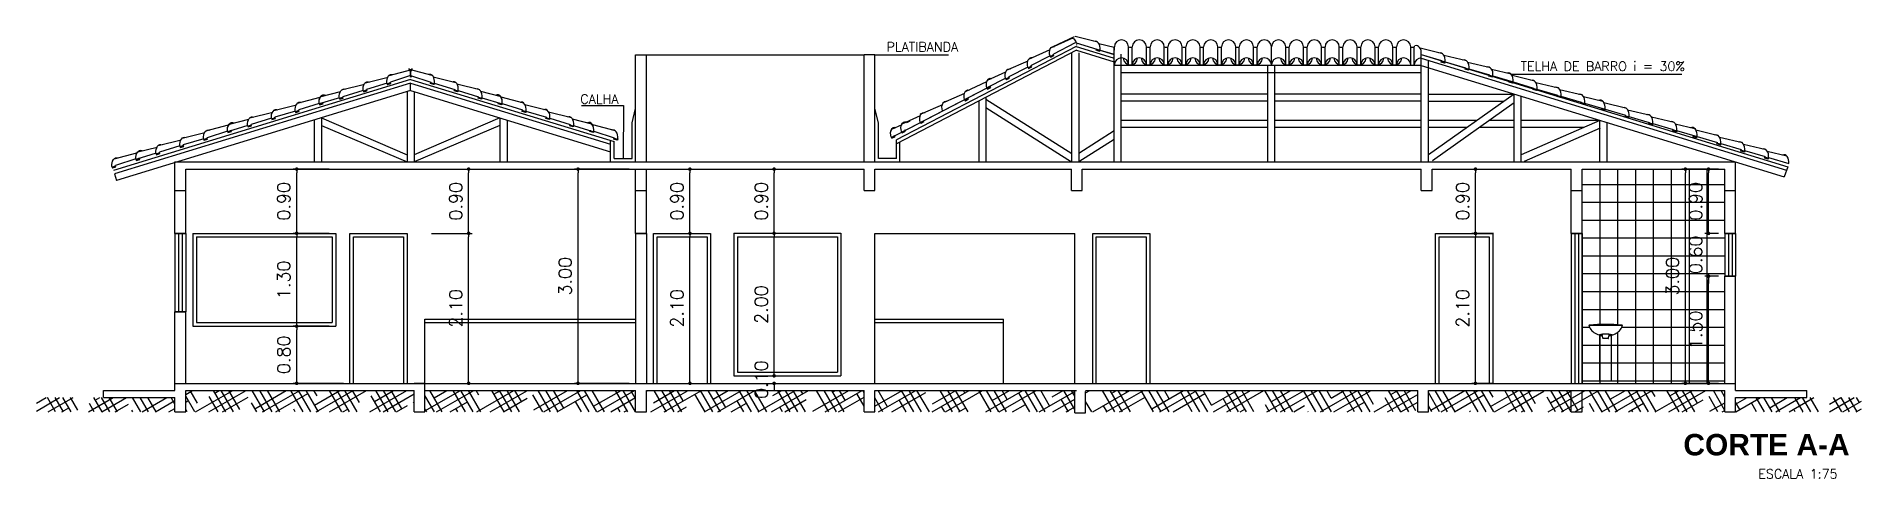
# Model space of a CAD drawing. Extents: x -194 to -47, y 46 to 98.
# Drawn here: x -171.14 to -145.59, y 91.63 to 97.82 of the extents above; entities that cross this region are included whole.
import ezdxf
from ezdxf.enums import TextEntityAlignment as Align

# ---------------------------------------------------------------- set-up
doc = ezdxf.new("R2010")
doc.units = 0
doc.header["$MEASUREMENT"] = 0
doc.linetypes.add('HIDDEN', pattern=[0.375, 0.25, -0.125])
doc.layers.get('0').update_dxf_attribs({"linetype": 'CONTINUOUS'})
doc.layers.get('DEFPOINTS').update_dxf_attribs({"linetype": 'CONTINUOUS'})
for name, color, linetype in [('ACESSÓRIO', 2, 'CONTINUOUS'), ('ALVENARIA', 7, 'CONTINUOUS'), ('ALVENARIA1', 44, 'CONTINUOUS'), ('COBERTURA', 6, 'CONTINUOUS'), ('COTA', 1, 'CONTINUOUS'), ('HATCH', 30, 'CONTINUOUS'), ('JAPOR', 142, 'CONTINUOUS'), ('TEXTO2', 40, 'CONTINUOUS'), ('TEXTO5', 5, 'CONTINUOUS')]:
    doc.layers.add(name, color=color, linetype=linetype)
doc.styles.add('SANSSERIFBOLD', font='sasb____.pfb')
doc.styles.add('SIMPLEX', font='SIMPLEX.SHX')
doc.dimstyles.new('DIM100', dxfattribs={"dimtxt": 0.18, "dimasz": 0.05, "dimexe": 0.05, "dimexo": 0.09, "dimgap": 0.09, "dimtad": 1, "dimzin": 0, "dimdsep": 46, "dimtxsty": 'SIMPLEX', "dimblk": 'DOT', "dimcen": 0.09, "dimadec": 0, "dimazin": 0, "dimtfac": 1, "dimtix": 1, "dimtofl": 0, "dimtmove": 2, "dimatfit": 3, "dimldrblk": 'DOT', "dimfxl": 1, "dimtolj": 1, "dimtzin": 0, "dimarcsym": 0})

msp = doc.modelspace()

# ---------------------------------------------------------------- texts
at = {"layer": 'TEXTO2', "style": 'SIMPLEX'}
for s, p in [('PLATIBANDA', (-158.739, 97.612)), ('TELHA DE BARRO i = 30%', (-149.212, 97.339)), ('CALHA', (-163.261, 96.88)), ('ESCALA 1:75', (-146.48, 91.631))]:
    msp.add_text(s, height=0.13, dxfattribs=at).set_placement(p, align=Align.CENTER)
at = {"layer": 'TEXTO5', "style": 'SANSSERIFBOLD'}
msp.add_text('CORTE A-A', height=0.3, dxfattribs=at).set_placement((-146.92, 91.955), align=Align.CENTER)

# ---------------------------------------------------------------- blocks, each defined once
blk = doc.blocks.new('DOT')
at = {"layer": 'ALVENARIA', "color": 0, "linetype": 'ByBlock'}
blk.add_line((-0.5, 0), (-1, 0), dxfattribs=at)
at = {"layer": 'ALVENARIA', "color": 0, "linetype": 'ByBlock', "const_width": 0.5}
blk.add_lwpolyline([(-0.25, 0, 1), (0.25, 0, 1)], format="xyb", close=True, dxfattribs=at)
blk = doc.blocks.new('*D130')
at = {"color": 0, "linetype": 'ByBlock'}
for p, q in [((-165.613, 90.173), (-165.041, 90.173)), ((-165.091, 88.123), (-165.091, 90.123)), ((-165.613, 88.073), (-165.041, 88.073))]:
    blk.add_line(p, q, dxfattribs=at)
at = {"layer": 'DEFPOINTS', "color": 0, "linetype": 'ByBlock'}
for p in [(-165.703, 90.173), (-165.091, 90.173), (-165.703, 88.073)]:
    blk.add_point(p, dxfattribs=at)
at = {"color": 0, "linetype": 'ByBlock', "xscale": 0.05, "yscale": 0.05, "zscale": 0.05}
for p, rotation in [((-165.091, 90.173), 90), ((-165.091, 88.073), 270)]:
    blk.add_blockref('DOT', p, dxfattribs=dict(at, rotation=rotation))
at = {"color": 0, "linetype": 'ByBlock', "insert": (-165.271, 89.123), "char_height": 0.18, "attachment_point": 5, "rotation": 90, "style": 'SIMPLEX'}
blk.add_mtext('\\A1;2.10', dxfattribs=at)
blk = doc.blocks.new('*D131')
at = {"layer": 'COTA', "color": 0, "lineweight": -2}
for p, q in [((-165.613, 95.964), (-165.041, 95.964)), ((-165.091, 95.114), (-165.091, 95.914))]:
    blk.add_line(p, q, dxfattribs=at)
at = {"layer": 'DEFPOINTS', "color": 0}
for p in [(-165.703, 95.964), (-165.091, 95.964), (-165.703, 95.064)]:
    blk.add_point(p, dxfattribs=at)
at = {"layer": 'COTA', "color": 0, "lineweight": -2, "xscale": 0.05, "yscale": 0.05, "zscale": 0.05}
for p, rotation in [((-165.091, 95.964), 90), ((-165.091, 95.064), 270)]:
    blk.add_blockref('DOT', p, dxfattribs=dict(at, rotation=rotation))
at = {"layer": 'COTA', "color": 0, "insert": (-165.271, 95.514), "char_height": 0.18, "attachment_point": 5, "rotation": 90, "style": 'SIMPLEX'}
blk.add_mtext('\\A1;0.90', dxfattribs=at)
blk = doc.blocks.new('*D132')
at = {"color": 0, "linetype": 'ByBlock'}
for p, q in [((-162.843, 91.073), (-163.61, 91.073)), ((-163.56, 88.123), (-163.56, 91.023)), ((-162.843, 88.073), (-163.61, 88.073))]:
    blk.add_line(p, q, dxfattribs=at)
at = {"layer": 'DEFPOINTS', "color": 0, "linetype": 'ByBlock'}
for p in [(-163.56, 91.073), (-162.753, 91.073), (-162.753, 88.073)]:
    blk.add_point(p, dxfattribs=at)
at = {"color": 0, "linetype": 'ByBlock', "xscale": 0.05, "yscale": 0.05, "zscale": 0.05}
for p, rotation in [((-163.56, 91.073), 90), ((-163.56, 88.073), 270)]:
    blk.add_blockref('DOT', p, dxfattribs=dict(at, rotation=rotation))
at = {"color": 0, "linetype": 'ByBlock', "insert": (-163.74, 89.573), "char_height": 0.18, "attachment_point": 5, "rotation": 90, "style": 'SIMPLEX'}
blk.add_mtext('\\A1;3.00', dxfattribs=at)
blk = doc.blocks.new('*D133')
at = {"color": 0, "linetype": 'ByBlock'}
for p, q in [((-150.743, 90.173), (-151.045, 90.173)), ((-150.995, 88.123), (-150.995, 90.123)), ((-150.743, 88.073), (-151.045, 88.073))]:
    blk.add_line(p, q, dxfattribs=at)
at = {"layer": 'DEFPOINTS', "color": 0, "linetype": 'ByBlock'}
for p in [(-150.995, 90.173), (-150.653, 90.173), (-150.653, 88.073)]:
    blk.add_point(p, dxfattribs=at)
at = {"color": 0, "linetype": 'ByBlock', "xscale": 0.05, "yscale": 0.05, "zscale": 0.05}
for p, rotation in [((-150.995, 90.173), 90), ((-150.995, 88.073), 270)]:
    blk.add_blockref('DOT', p, dxfattribs=dict(at, rotation=rotation))
at = {"color": 0, "linetype": 'ByBlock', "insert": (-151.175, 89.123), "char_height": 0.18, "attachment_point": 5, "rotation": 90, "style": 'SIMPLEX'}
blk.add_mtext('\\A1;2.10', dxfattribs=at)
blk = doc.blocks.new('*D134')
at = {"layer": 'COTA', "color": 0, "lineweight": -2}
for p, q in [((-151.563, 95.964), (-150.945, 95.964)), ((-150.995, 95.114), (-150.995, 95.914))]:
    blk.add_line(p, q, dxfattribs=at)
at = {"layer": 'DEFPOINTS', "color": 0}
for p in [(-151.653, 95.964), (-150.995, 95.964), (-150.653, 95.064)]:
    blk.add_point(p, dxfattribs=at)
at = {"layer": 'COTA', "color": 0, "lineweight": -2, "xscale": 0.05, "yscale": 0.05, "zscale": 0.05}
for p, rotation in [((-150.995, 95.964), 90), ((-150.995, 95.064), 270)]:
    blk.add_blockref('DOT', p, dxfattribs=dict(at, rotation=rotation))
at = {"layer": 'COTA', "color": 0, "insert": (-151.175, 95.514), "char_height": 0.18, "attachment_point": 5, "rotation": 90, "style": 'SIMPLEX'}
blk.add_mtext('\\A1;0.90', dxfattribs=at)
blk = doc.blocks.new('*D135')
at = {"color": 0, "linetype": 'ByBlock'}
for p, q in [((-147.593, 91.073), (-148.106, 91.073)), ((-148.056, 88.123), (-148.056, 91.023)), ((-147.593, 88.073), (-148.106, 88.073))]:
    blk.add_line(p, q, dxfattribs=at)
at = {"layer": 'DEFPOINTS', "color": 0, "linetype": 'ByBlock'}
for p in [(-148.056, 91.073), (-147.503, 91.073), (-147.503, 88.073)]:
    blk.add_point(p, dxfattribs=at)
at = {"color": 0, "linetype": 'ByBlock', "xscale": 0.05, "yscale": 0.05, "zscale": 0.05}
for p, rotation in [((-148.056, 91.073), 90), ((-148.056, 88.073), 270)]:
    blk.add_blockref('DOT', p, dxfattribs=dict(at, rotation=rotation))
at = {"color": 0, "linetype": 'ByBlock', "insert": (-148.236, 89.573), "char_height": 0.18, "attachment_point": 5, "rotation": 90, "style": 'SIMPLEX'}
blk.add_mtext('\\A1;3.00', dxfattribs=at)
blk = doc.blocks.new('PIAF1')
at = {"layer": 'ACESSÓRIO'}
for p, q in [((-0.31, 0.787), (0.153, 0.787)), ((-0.167, 0.647), (-0.167, 0)), ((0, 0.647), (0, 0))]:
    blk.add_line(p, q, dxfattribs=at)
at = {"layer": 'ACESSÓRIO', "linetype": 'HIDDEN'}
for p, q in [((-0.119, 0.607), (-0.123, 0.637)), ((-0.043, 0.602), (-0.114, 0.602)), ((-0.038, 0.607), (-0.035, 0.637))]:
    blk.add_line(p, q, dxfattribs=at)
at = {"layer": 'ACESSÓRIO'}
for centre, radius, start, end in [((-0.308, 0.783), 0.005, 94.7574, 192.349), ((-0.164, 0.814), 0.152, 192.349, 209.4657), ((-0.079, -1.969), 2.766, 85.2426, 94.7574), ((0.007, 0.814), 0.152, 330.5343, 347.651), ((0.15, 0.783), 0.005, 347.651, 85.2426), ((-0.142, 0.833), 0.18, 211.196, 235.6257), ((-0.104, 0.889), 0.248, 235.6257, 254.1802), ((-0.079, 0.978), 0.341, 254.1802, 254.7186), ((-0.167, 0.649), 0.002, 106.6315, 237.9308), ((-0.165, 0.651), 0.00472, 237.9308, 316.0988), ((-0.079, 0.354), 0.309, 73.3685, 106.6315), ((-0.165, 0.647), 0.002, 105.6188, 180), ((-0.079, 0.354), 0.305, 74.3812, 105.6188), ((-0.002, 0.647), 0.002, 0, 74.3812), ((0.008, 0.651), 0.00472, 223.9012, 302.0692), ((0.009, 0.649), 0.002, 302.0692, 73.3685), ((-0.079, 0.978), 0.341, 285.2814, 285.8198), ((-0.053, 0.889), 0.248, 285.8198, 304.3743), ((-0.015, 0.833), 0.18, 304.3743, 328.804)]:
    blk.add_arc(centre, radius, start, end, dxfattribs=at)
at = {"layer": 'ACESSÓRIO', "linetype": 'HIDDEN'}
for centre, radius, start, end in [((-0.079, 0.978), 0.341, 255.8804, 261.8763), ((-0.128, 0.636), 0.005, 6.5198, 81.8763), ((-0.114, 0.607), 0.005, 186.5198, 270), ((-0.043, 0.607), 0.005, 270, 353.4802), ((-0.03, 0.636), 0.005, 98.1237, 173.4802), ((-0.079, 0.978), 0.341, 278.1237, 284.1196)]:
    blk.add_arc(centre, radius, start, end, dxfattribs=at)
blk = doc.blocks.new('*D206')
at = {"color": 0, "linetype": 'ByBlock'}
for p, q in [((-167.043, 93.764), (-167.549, 93.764)), ((-167.499, 93.014), (-167.499, 93.714)), ((-166.843, 92.964), (-167.549, 92.964))]:
    blk.add_line(p, q, dxfattribs=at)
at = {"layer": 'DEFPOINTS', "color": 0, "linetype": 'ByBlock'}
for p in [(-167.499, 93.764), (-166.953, 93.764), (-166.753, 92.964)]:
    blk.add_point(p, dxfattribs=at)
at = {"color": 0, "linetype": 'ByBlock', "xscale": 0.05, "yscale": 0.05, "zscale": 0.05}
for p, rotation in [((-167.499, 93.764), 90), ((-167.499, 92.964), 270)]:
    blk.add_blockref('DOT', p, dxfattribs=dict(at, rotation=rotation))
at = {"color": 0, "linetype": 'ByBlock', "insert": (-167.679, 93.364), "char_height": 0.18, "attachment_point": 5, "rotation": 90, "style": 'SIMPLEX'}
blk.add_mtext('\\A1;0.80', dxfattribs=at)
blk = doc.blocks.new('*D207')
at = {"layer": 'COTA', "color": 0, "lineweight": -2}
for p, q in [((-167.043, 95.064), (-167.549, 95.064)), ((-167.499, 93.814), (-167.499, 95.014))]:
    blk.add_line(p, q, dxfattribs=at)
at = {"layer": 'DEFPOINTS', "color": 0}
for p in [(-167.499, 95.064), (-166.953, 95.064), (-166.953, 93.764)]:
    blk.add_point(p, dxfattribs=at)
at = {"layer": 'COTA', "color": 0, "lineweight": -2, "xscale": 0.05, "yscale": 0.05, "zscale": 0.05}
for p, rotation in [((-167.499, 95.064), 90), ((-167.499, 93.764), 270)]:
    blk.add_blockref('DOT', p, dxfattribs=dict(at, rotation=rotation))
at = {"layer": 'COTA', "color": 0, "insert": (-167.679, 94.414), "char_height": 0.18, "attachment_point": 5, "rotation": 90, "style": 'SIMPLEX'}
blk.add_mtext('\\A1;1.30', dxfattribs=at)
blk = doc.blocks.new('*D208')
at = {"layer": 'COTA', "color": 0, "lineweight": -2}
for p, q in [((-167.043, 95.964), (-167.549, 95.964)), ((-167.499, 95.114), (-167.499, 95.914))]:
    blk.add_line(p, q, dxfattribs=at)
at = {"layer": 'DEFPOINTS', "color": 0}
for p in [(-167.499, 95.964), (-166.953, 95.964), (-166.953, 95.064)]:
    blk.add_point(p, dxfattribs=at)
at = {"layer": 'COTA', "color": 0, "lineweight": -2, "xscale": 0.05, "yscale": 0.05, "zscale": 0.05}
for p, rotation in [((-167.499, 95.964), 90), ((-167.499, 95.064), 270)]:
    blk.add_blockref('DOT', p, dxfattribs=dict(at, rotation=rotation))
at = {"layer": 'COTA', "color": 0, "insert": (-167.679, 95.514), "char_height": 0.18, "attachment_point": 5, "rotation": 90, "style": 'SIMPLEX'}
blk.add_mtext('\\A1;0.90', dxfattribs=at)
blk = doc.blocks.new('*D210')
at = {"color": 0, "linetype": 'ByBlock'}
for p, q in [((-147.593, 94.464), (-147.782, 94.464)), ((-147.732, 93.014), (-147.732, 94.414)), ((-147.593, 92.964), (-147.782, 92.964))]:
    blk.add_line(p, q, dxfattribs=at)
at = {"layer": 'DEFPOINTS', "color": 0, "linetype": 'ByBlock'}
for p in [(-147.732, 94.464), (-147.503, 94.464), (-147.503, 92.964)]:
    blk.add_point(p, dxfattribs=at)
at = {"color": 0, "linetype": 'ByBlock', "xscale": 0.05, "yscale": 0.05, "zscale": 0.05}
for p, rotation in [((-147.732, 94.464), 90), ((-147.732, 92.964), 270)]:
    blk.add_blockref('DOT', p, dxfattribs=dict(at, rotation=rotation))
at = {"color": 0, "linetype": 'ByBlock', "insert": (-147.912, 93.714), "char_height": 0.18, "attachment_point": 5, "rotation": 90, "style": 'SIMPLEX'}
blk.add_mtext('\\A1;1.50', dxfattribs=at)
blk = doc.blocks.new('*D211')
at = {"layer": 'COTA', "color": 0, "lineweight": -2}
for p, q in [((-147.593, 95.064), (-147.782, 95.064)), ((-147.732, 95.114), (-147.732, 95.164)), ((-147.732, 94.414), (-147.732, 94.364))]:
    blk.add_line(p, q, dxfattribs=at)
at = {"layer": 'DEFPOINTS', "color": 0}
for p in [(-147.732, 95.064), (-147.503, 95.064), (-147.503, 94.464)]:
    blk.add_point(p, dxfattribs=at)
at = {"layer": 'COTA', "color": 0, "lineweight": -2, "xscale": 0.05, "yscale": 0.05, "zscale": 0.05}
for p, rotation in [((-147.732, 95.064), 270), ((-147.732, 94.464), 90)]:
    blk.add_blockref('DOT', p, dxfattribs=dict(at, rotation=rotation))
at = {"layer": 'COTA', "color": 0, "insert": (-147.912, 94.764), "char_height": 0.18, "attachment_point": 5, "rotation": 90, "style": 'SIMPLEX'}
blk.add_mtext('\\A1;0.60', dxfattribs=at)
blk = doc.blocks.new('*D212')
at = {"layer": 'COTA', "color": 0, "lineweight": -2}
for p, q in [((-147.593, 95.964), (-147.782, 95.964)), ((-147.732, 95.114), (-147.732, 95.914))]:
    blk.add_line(p, q, dxfattribs=at)
at = {"layer": 'DEFPOINTS', "color": 0}
for p in [(-147.732, 95.964), (-147.503, 95.964), (-147.503, 95.064)]:
    blk.add_point(p, dxfattribs=at)
at = {"layer": 'COTA', "color": 0, "lineweight": -2, "xscale": 0.05, "yscale": 0.05, "zscale": 0.05}
for p, rotation in [((-147.732, 95.964), 90), ((-147.732, 95.064), 270)]:
    blk.add_blockref('DOT', p, dxfattribs=dict(at, rotation=rotation))
at = {"layer": 'COTA', "color": 0, "insert": (-147.912, 95.514), "char_height": 0.18, "attachment_point": 5, "rotation": 90, "style": 'SIMPLEX'}
blk.add_mtext('\\A1;0.90', dxfattribs=at)
blk = doc.blocks.new('*D221')
at = {"color": 0, "linetype": 'ByBlock'}
for p, q in [((-161.288, 93.069), (-160.764, 93.069)), ((-160.814, 93.119), (-160.814, 93.169)), ((-161.613, 92.964), (-160.764, 92.964)), ((-160.814, 92.914), (-160.814, 92.864))]:
    blk.add_line(p, q, dxfattribs=at)
at = {"layer": 'DEFPOINTS', "color": 0, "linetype": 'ByBlock'}
for p in [(-161.378, 93.069), (-160.814, 93.069), (-161.703, 92.964)]:
    blk.add_point(p, dxfattribs=at)
at = {"color": 0, "linetype": 'ByBlock', "xscale": 0.05, "yscale": 0.05, "zscale": 0.05}
for p, rotation in [((-160.814, 93.069), 270), ((-160.814, 92.964), 90)]:
    blk.add_blockref('DOT', p, dxfattribs=dict(at, rotation=rotation))
at = {"color": 0, "linetype": 'ByBlock', "insert": (-160.994, 93.016), "char_height": 0.18, "attachment_point": 5, "rotation": 90, "style": 'SIMPLEX'}
blk.add_mtext('\\A1;0.10', dxfattribs=at)
blk = doc.blocks.new('*D222')
at = {"color": 0, "linetype": 'ByBlock'}
for p, q in [((-161.288, 95.065), (-160.764, 95.065)), ((-160.814, 93.119), (-160.814, 95.015)), ((-161.288, 93.069), (-160.764, 93.069))]:
    blk.add_line(p, q, dxfattribs=at)
at = {"layer": 'DEFPOINTS', "color": 0, "linetype": 'ByBlock'}
for p in [(-161.378, 95.065), (-160.814, 95.065), (-161.378, 93.069)]:
    blk.add_point(p, dxfattribs=at)
at = {"color": 0, "linetype": 'ByBlock', "xscale": 0.05, "yscale": 0.05, "zscale": 0.05}
for p, rotation in [((-160.814, 95.065), 90), ((-160.814, 93.069), 270)]:
    blk.add_blockref('DOT', p, dxfattribs=dict(at, rotation=rotation))
at = {"color": 0, "linetype": 'ByBlock', "insert": (-160.994, 94.067), "char_height": 0.18, "attachment_point": 5, "rotation": 90, "style": 'SIMPLEX'}
blk.add_mtext('\\A1;2.00', dxfattribs=at)
blk = doc.blocks.new('*D223')
at = {"color": 0, "linetype": 'ByBlock'}
for p, q in [((-161.288, 95.964), (-160.764, 95.964)), ((-160.814, 95.115), (-160.814, 95.914)), ((-161.288, 95.065), (-160.764, 95.065))]:
    blk.add_line(p, q, dxfattribs=at)
at = {"layer": 'DEFPOINTS', "color": 0, "linetype": 'ByBlock'}
for p in [(-161.378, 95.964), (-160.814, 95.964), (-161.378, 95.065)]:
    blk.add_point(p, dxfattribs=at)
at = {"color": 0, "linetype": 'ByBlock', "xscale": 0.05, "yscale": 0.05, "zscale": 0.05}
for p, rotation in [((-160.814, 95.964), 90), ((-160.814, 95.065), 270)]:
    blk.add_blockref('DOT', p, dxfattribs=dict(at, rotation=rotation))
at = {"color": 0, "linetype": 'ByBlock', "insert": (-160.994, 95.514), "char_height": 0.18, "attachment_point": 5, "rotation": 90, "style": 'SIMPLEX'}
blk.add_mtext('\\A1;0.90', dxfattribs=at)
blk = doc.blocks.new('*D224')
at = {"color": 0, "linetype": 'ByBlock'}
for p, q in [((-162.075, 95.064), (-161.943, 95.064)), ((-161.993, 93.014), (-161.993, 95.014)), ((-162.075, 92.964), (-161.943, 92.964))]:
    blk.add_line(p, q, dxfattribs=at)
at = {"layer": 'DEFPOINTS', "color": 0, "linetype": 'ByBlock'}
for p in [(-162.165, 95.064), (-161.993, 95.064), (-162.165, 92.964)]:
    blk.add_point(p, dxfattribs=at)
at = {"color": 0, "linetype": 'ByBlock', "xscale": 0.05, "yscale": 0.05, "zscale": 0.05}
for p, rotation in [((-161.993, 95.064), 90), ((-161.993, 92.964), 270)]:
    blk.add_blockref('DOT', p, dxfattribs=dict(at, rotation=rotation))
at = {"color": 0, "linetype": 'ByBlock', "insert": (-162.173, 94.014), "char_height": 0.18, "attachment_point": 5, "rotation": 90, "style": 'SIMPLEX'}
blk.add_mtext('\\A1;2.10', dxfattribs=at)
blk = doc.blocks.new('*D225')
at = {"color": 0, "linetype": 'ByBlock'}
for p, q in [((-162.975, 95.964), (-161.943, 95.964)), ((-161.993, 95.114), (-161.993, 95.914)), ((-162.075, 95.064), (-161.943, 95.064))]:
    blk.add_line(p, q, dxfattribs=at)
at = {"layer": 'DEFPOINTS', "color": 0, "linetype": 'ByBlock'}
for p in [(-163.065, 95.964), (-161.993, 95.964), (-162.165, 95.064)]:
    blk.add_point(p, dxfattribs=at)
at = {"color": 0, "linetype": 'ByBlock', "xscale": 0.05, "yscale": 0.05, "zscale": 0.05}
for p, rotation in [((-161.993, 95.964), 90), ((-161.993, 95.064), 270)]:
    blk.add_blockref('DOT', p, dxfattribs=dict(at, rotation=rotation))
at = {"color": 0, "linetype": 'ByBlock', "insert": (-162.173, 95.514), "char_height": 0.18, "attachment_point": 5, "rotation": 90, "style": 'SIMPLEX'}
blk.add_mtext('\\A1;0.90', dxfattribs=at)

# ---------------------------------------------------------------- dimensions: what is measured, and where the dimension line sits
at = {"layer": 'COTA'}
for base, p1, p2, picture, middle in [((-167.499, 95.964), (-166.953, 95.064), (-166.953, 95.964), '*D208', (-167.679, 95.514)), ((-165.091, 95.964), (-165.703, 95.064), (-165.703, 95.964), '*D131', (-165.271, 95.514)), ((-150.995, 95.964), (-150.653, 95.064), (-151.653, 95.964), '*D134', (-151.175, 95.514)), ((-147.732, 95.964), (-147.503, 95.064), (-147.503, 95.964), '*D212', (-147.912, 95.514)), ((-167.499, 95.064), (-166.953, 93.764), (-166.953, 95.064), '*D207', (-167.679, 94.414)), ((-147.732, 95.064), (-147.503, 94.464), (-147.503, 95.064), '*D211', (-147.912, 94.764))]:
    dim = msp.add_linear_dim(base=base, p1=p1, p2=p2, angle=90, dimstyle='DIM100', override={"dimse1": 1}, dxfattribs=at)
    dim.commit()
    dim.dimension.update_dxf_attribs({"geometry": picture, "text_midpoint": middle})
for base, p1, p2, picture, middle in [((-163.56, 95.964), (-162.753, 92.964), (-162.753, 95.964), '*D132', (-163.74, 94.464)), ((-148.056, 95.964), (-147.503, 92.964), (-147.503, 95.964), '*D135', (-148.236, 94.464)), ((-165.091, 95.064), (-165.703, 92.964), (-165.703, 95.064), '*D130', (-165.271, 94.014)), ((-150.995, 95.064), (-150.653, 92.964), (-150.653, 95.064), '*D133', (-151.175, 94.014))]:
    dim = msp.add_linear_dim(base=base, p1=p1, p2=p2, angle=90, dimstyle='DIM100', dxfattribs=at)
    dim.commit()
    dim.dimension.update_dxf_attribs({"geometry": picture, "text_midpoint": middle, "insert": (0, 4.891)})
for base, p1, p2, picture, middle in [((-161.993, 95.964), (-162.165, 95.064), (-163.065, 95.964), '*D225', (-162.173, 95.514)), ((-160.814, 95.964), (-161.378, 95.065), (-161.378, 95.964), '*D223', (-160.994, 95.514)), ((-161.993, 95.064), (-162.165, 92.964), (-162.165, 95.064), '*D224', (-162.173, 94.014)), ((-160.814, 95.065), (-161.378, 93.069), (-161.378, 95.065), '*D222', (-160.994, 94.067)), ((-147.732, 94.464), (-147.503, 92.964), (-147.503, 94.464), '*D210', (-147.912, 93.714)), ((-167.499, 93.764), (-166.753, 92.964), (-166.953, 93.764), '*D206', (-167.679, 93.364))]:
    dim = msp.add_linear_dim(base=base, p1=p1, p2=p2, angle=90, dimstyle='DIM100', dxfattribs=at)
    dim.commit()
    dim.dimension.update_dxf_attribs({"geometry": picture, "text_midpoint": middle})
dim = msp.add_linear_dim(base=(-160.814, 93.069), p1=(-161.703, 92.964), p2=(-161.378, 93.069), angle=90, text='0.10', dimstyle='DIM100', dxfattribs=at)
dim.commit()
dim.dimension.update_dxf_attribs({"geometry": '*D221', "text_midpoint": (-160.994, 93.016)})

# ---------------------------------------------------------------- hatches: boundary and pattern name
at = {"layer": 'HATCH'}
h = msp.add_hatch(dxfattribs=at)
h.set_pattern_fill('NET', color=256, scale=2, style=0)
h.paths.add_polyline_path([(-147.503, 95.064), (-147.503, 95.964), (-149.503, 95.964), (-149.503, 95.064), (-149.503, 92.964), (-147.503, 92.964), (-147.503, 94.464)])
h.paths.add_polyline_path([(-149.26, 93.642), (-149.26, 93.639, -0.336163), (-149.259, 93.641, -0.001108)], flags=0)
h.paths.add_polyline_path([(-148.942, 93.78, -0.453576), (-148.938, 93.774, -0.074825), (-148.954, 93.732, -0.107), (-149.006, 93.677, -0.081137), (-149.079, 93.643, -0.001367), (-149.081, 93.642, -0.588009), (-149.089, 93.64, -0.026168), (-149.124, 93.633, 0.34119), (-149.128, 93.629), (-149.132, 93.595), (-149.212, 93.595), (-149.216, 93.629, 0.34119), (-149.22, 93.633, -0.026168), (-149.255, 93.64, -0.588165), (-149.263, 93.642, -0.083025), (-149.337, 93.677, -0.107), (-149.389, 93.732, -0.074825), (-149.406, 93.774, -0.453576), (-149.401, 93.78, -0.04154)], flags=16)
h.paths.add_polyline_path([(-149.083, 93.643, -1.000001), (-149.084, 93.639, 0.146165), (-149.259, 93.639, -1), (-149.26, 93.643, -0.146165)], flags=0)
h.paths.add_polyline_path([(-148.371, 94.144), (-148.371, 94.783), (-148.101, 94.783), (-148.101, 94.144)], flags=24)
h.paths.add_polyline_path([(-148.047, 93.412), (-148.047, 94.016), (-147.777, 94.016), (-147.777, 93.412)], flags=24)
h.paths.add_polyline_path([(-148.047, 94.444), (-148.047, 95.083), (-147.777, 95.083), (-147.777, 94.444)], flags=24)
h.paths.add_polyline_path([(-148.047, 95.194), (-148.047, 95.833), (-147.777, 95.833), (-147.777, 95.194)], flags=24)
h = msp.add_hatch(dxfattribs=at)
h.set_pattern_fill('HOUND', color=256, scale=1.5, angle=30, style=0)
h.set_pattern_definition([(30, (0, 12.22653), (0.277884526, 0.26868988), [1.5, -0.75]), (120, (0, 12.22653), (0.10631012, -0.371634526), [1.5, -0.75])])
h.paths.add_polyline_path([(-162.753, 92.864), (-165.703, 92.864), (-165.703, 92.564), (-162.753, 92.564)])
h.paths.add_polyline_path([(-165.853, 92.864), (-169.053, 92.864), (-169.053, 92.564), (-165.853, 92.564)])
h.paths.add_polyline_path([(-169.203, 92.764), (-170.203, 92.764), (-171.142, 92.764), (-171.142, 92.564), (-169.203, 92.564)])
h.paths.add_polyline_path([(-159.553, 92.864), (-162.603, 92.864), (-162.603, 92.564), (-159.553, 92.564)])
h.paths.add_polyline_path([(-156.603, 92.864), (-159.403, 92.864), (-159.403, 92.564), (-156.603, 92.564)])
h.paths.add_polyline_path([(-151.803, 92.864), (-156.453, 92.864), (-156.453, 92.564), (-151.803, 92.564)])
h.paths.add_polyline_path([(-147.503, 92.864), (-151.653, 92.864), (-151.653, 92.564), (-147.503, 92.564)])
h.paths.add_polyline_path([(-145.59, 92.764), (-146.353, 92.764), (-147.353, 92.764), (-147.353, 92.564), (-145.59, 92.564)])

# ---------------------------------------------------------------- linework, layer by layer
at = {"layer": 'ACESSÓRIO'}
for p, q in [((-165.703, 92.864), (-165.703, 93.864)), ((-165.703, 93.864), (-162.753, 93.864)), ((-165.703, 93.814), (-162.753, 93.814)), ((-159.403, 93.864), (-157.603, 93.864)), ((-159.403, 93.814), (-157.603, 93.814)), ((-157.603, 92.964), (-157.603, 93.864))]:
    msp.add_line(p, q, dxfattribs=at)
at = {"layer": 'ALVENARIA'}
for p, q in [((-162.753, 96.064), (-162.753, 97.564)), ((-162.753, 97.564), (-162.603, 97.564)), ((-162.603, 96.064), (-162.603, 97.564)), ((-159.553, 96.064), (-159.553, 97.564)), ((-159.403, 97.564), (-159.553, 97.564)), ((-159.403, 96.064), (-159.403, 97.564)), ((-169.203, 96.064), (-162.603, 96.064)), ((-169.203, 95.064), (-169.203, 96.064)), ((-169.053, 95.964), (-165.719, 95.964)), ((-169.053, 95.064), (-169.053, 95.964)), ((-165.719, 95.964), (-162.753, 95.964)), ((-162.753, 95.064), (-162.753, 95.964)), ((-162.603, 96.064), (-159.553, 96.064)), ((-162.603, 95.064), (-162.603, 95.964)), ((-162.603, 95.964), (-159.553, 95.964)), ((-159.553, 96.064), (-147.353, 96.064)), ((-159.553, 95.664), (-159.553, 95.964)), ((-159.403, 95.664), (-159.403, 95.964)), ((-159.403, 95.964), (-156.65, 95.964)), ((-156.65, 95.664), (-156.65, 95.964)), ((-156.5, 95.664), (-156.5, 95.964)), ((-156.5, 95.964), (-151.753, 95.964)), ((-151.753, 95.664), (-151.753, 95.964)), ((-151.603, 95.664), (-151.603, 95.964)), ((-151.603, 95.964), (-149.653, 95.964)), ((-149.653, 95.064), (-149.653, 95.964)), ((-149.503, 95.964), (-147.503, 95.964)), ((-149.503, 95.064), (-149.503, 95.964)), ((-147.503, 95.064), (-147.503, 95.964)), ((-147.353, 95.064), (-147.353, 96.064)), ((-169.203, 95.664), (-169.053, 95.664)), ((-162.753, 95.664), (-162.603, 95.664)), ((-159.553, 95.664), (-159.403, 95.664)), ((-156.65, 95.664), (-156.5, 95.664)), ((-151.753, 95.664), (-151.603, 95.664)), ((-149.653, 95.664), (-149.503, 95.664)), ((-147.503, 95.664), (-147.353, 95.664)), ((-169.203, 95.064), (-169.053, 95.064)), ((-169.053, 95.064), (-169.203, 95.064)), ((-162.753, 95.064), (-162.603, 95.064)), ((-162.603, 95.064), (-162.753, 95.064)), ((-162.753, 95.064), (-162.603, 95.064)), ((-149.653, 95.064), (-149.503, 95.064)), ((-149.503, 95.064), (-149.653, 95.064)), ((-149.653, 95.064), (-149.503, 95.064)), ((-147.503, 95.064), (-147.353, 95.064)), ((-147.353, 95.064), (-147.503, 95.064)), ((-147.503, 92.964), (-147.503, 94.464)), ((-147.503, 94.464), (-147.353, 94.464)), ((-147.353, 94.464), (-147.503, 94.464)), ((-147.353, 92.864), (-147.353, 94.464)), ((-169.203, 92.864), (-169.203, 93.964)), ((-169.203, 93.964), (-169.053, 93.964)), ((-169.053, 93.964), (-169.203, 93.964)), ((-169.053, 92.964), (-169.053, 93.964)), ((-170.203, 92.864), (-169.203, 92.864)), ((-170.203, 92.764), (-170.203, 92.864)), ((-170.203, 92.764), (-169.203, 92.764)), ((-169.203, 92.964), (-162.753, 92.964)), ((-169.203, 92.564), (-169.203, 92.764)), ((-169.053, 92.564), (-169.053, 92.864)), ((-169.053, 92.864), (-165.853, 92.864)), ((-165.703, 92.964), (-165.853, 92.964)), ((-165.853, 92.564), (-165.853, 92.864)), ((-165.703, 92.564), (-165.703, 92.864)), ((-165.703, 92.864), (-162.753, 92.864)), ((-162.753, 92.964), (-159.553, 92.964)), ((-162.753, 92.564), (-162.753, 92.864)), ((-162.603, 92.564), (-162.603, 92.864)), ((-162.603, 92.864), (-159.553, 92.864)), ((-159.553, 92.964), (-147.353, 92.964)), ((-159.553, 92.564), (-159.553, 92.864)), ((-159.403, 92.564), (-159.403, 92.864)), ((-159.403, 92.864), (-156.582, 92.864)), ((-156.603, 92.552), (-156.603, 92.852)), ((-156.453, 92.864), (-151.803, 92.864)), ((-156.453, 92.864), (-156.353, 92.864)), ((-156.453, 92.552), (-156.453, 92.852)), ((-151.803, 92.564), (-151.803, 92.864)), ((-151.653, 92.564), (-151.653, 92.864)), ((-151.653, 92.864), (-147.503, 92.864)), ((-149.653, 92.564), (-149.653, 92.864)), ((-149.503, 92.564), (-149.503, 92.864)), ((-147.503, 92.564), (-147.503, 92.864)), ((-147.353, 92.864), (-146.353, 92.864)), ((-147.353, 92.564), (-147.353, 92.764)), ((-147.353, 92.564), (-147.353, 92.764)), ((-147.353, 92.764), (-146.353, 92.764)), ((-146.353, 92.764), (-146.353, 92.864)), ((-169.203, 92.564), (-169.053, 92.564)), ((-165.853, 92.564), (-165.703, 92.564)), ((-162.753, 92.564), (-162.603, 92.564)), ((-159.553, 92.564), (-159.403, 92.564)), ((-156.603, 92.552), (-156.453, 92.552)), ((-151.803, 92.564), (-151.653, 92.564)), ((-149.653, 92.564), (-149.503, 92.564)), ((-147.503, 92.564), (-147.353, 92.564))]:
    msp.add_line(p, q, dxfattribs=at)
at = {"layer": 'ALVENARIA1'}
for p, q in [((-162.603, 97.564), (-159.553, 97.564)), ((-162.803, 96.614), (-162.753, 96.814)), ((-162.803, 96.114), (-162.803, 96.614)), ((-159.353, 96.614), (-159.403, 96.814)), ((-159.353, 96.114), (-159.353, 96.614)), ((-163.103, 96.064), (-163.103, 96.364)), ((-163.053, 96.114), (-163.053, 96.349)), ((-159.103, 96.114), (-159.103, 96.372)), ((-159.053, 96.064), (-159.053, 96.342)), ((-163.053, 96.114), (-162.803, 96.114)), ((-159.103, 96.114), (-159.353, 96.114)), ((-159.403, 95.064), (-156.603, 95.064)), ((-159.403, 92.964), (-159.403, 95.064)), ((-156.603, 92.964), (-156.603, 95.064))]:
    msp.add_line(p, q, dxfattribs=at)
at = {"layer": 'COBERTURA'}
for p, q in [((-156.587, 97.682), (-159.103, 96.372)), ((-156.581, 97.629), (-159.1, 96.318)), ((-157.249, 97.505), (-156.948, 97.638)), ((-156.94, 97.662), (-156.641, 97.799)), ((-156.907, 97.683), (-156.608, 97.821)), ((-156.597, 97.733), (-156.905, 97.573)), ((-156.281, 97.741), (-156.6, 97.822)), ((-156.585, 97.682), (-156.068, 97.524)), ((-156.584, 97.734), (-156.298, 97.646)), ((-156.584, 97.734), (-156.053, 97.571)), ((-156.581, 97.629), (-156.055, 97.467)), ((-156.307, 97.628), (-156.301, 97.647)), ((-156.307, 97.628), (-156.301, 97.647)), ((-156.259, 97.613), (-156.307, 97.628)), ((-156.259, 97.613), (-156.307, 97.628)), ((-156.305, 97.628), (-156.299, 97.647)), ((-156.257, 97.613), (-156.305, 97.628)), ((-156.051, 97.667), (-156.268, 97.719)), ((-156.253, 97.633), (-156.259, 97.613)), ((-156.253, 97.633), (-156.259, 97.613)), ((-156.251, 97.632), (-156.257, 97.613)), ((-156.251, 97.632), (-156.053, 97.574)), ((-156.053, 97.571), (-156.05, 97.683)), ((-156.051, 97.426), (-156.051, 97.676)), ((-155.851, 97.426), (-155.851, 97.676)), ((-155.801, 97.426), (-155.801, 97.676)), ((-155.601, 97.426), (-155.601, 97.676)), ((-155.551, 97.426), (-155.551, 97.676)), ((-155.351, 97.426), (-155.351, 97.676)), ((-155.301, 97.426), (-155.301, 97.676)), ((-155.101, 97.426), (-155.101, 97.676)), ((-155.051, 97.426), (-155.051, 97.676)), ((-154.851, 97.426), (-154.851, 97.676)), ((-154.801, 97.426), (-154.801, 97.676)), ((-154.601, 97.426), (-154.601, 97.676)), ((-154.551, 97.426), (-154.551, 97.676)), ((-154.351, 97.426), (-154.351, 97.676)), ((-154.301, 97.426), (-154.301, 97.676)), ((-154.101, 97.426), (-154.101, 97.676)), ((-154.051, 97.426), (-154.051, 97.676)), ((-153.851, 97.426), (-153.851, 97.676)), ((-153.851, 97.426), (-153.851, 97.676)), ((-153.651, 97.426), (-153.651, 97.676)), ((-153.601, 97.426), (-153.601, 97.676)), ((-153.401, 97.426), (-153.401, 97.676)), ((-153.351, 97.426), (-153.351, 97.676)), ((-153.151, 97.426), (-153.151, 97.676)), ((-153.101, 97.426), (-153.101, 97.676)), ((-152.901, 97.426), (-152.901, 97.676)), ((-152.851, 97.426), (-152.851, 97.676)), ((-152.651, 97.426), (-152.651, 97.676)), ((-152.601, 97.426), (-152.601, 97.676)), ((-152.401, 97.426), (-152.401, 97.676)), ((-152.351, 97.426), (-152.351, 97.676)), ((-152.151, 97.426), (-152.151, 97.676)), ((-152.101, 97.426), (-152.101, 97.676)), ((-151.901, 97.426), (-151.901, 97.676)), ((-151.901, 97.426), (-151.901, 97.676)), ((-151.851, 97.426), (-151.851, 97.676)), ((-151.45, 97.577), (-151.769, 97.658)), ((-166.206, 97.276), (-165.888, 97.36)), ((-165.6, 97.276), (-165.918, 97.36)), ((-157.559, 97.348), (-157.259, 97.482)), ((-157.26, 97.393), (-157.526, 97.258)), ((-157.262, 97.392), (-157.253, 97.374)), ((-157.26, 97.393), (-157.251, 97.375)), ((-157.26, 97.393), (-157.251, 97.375)), ((-157.253, 97.374), (-157.209, 97.396)), ((-157.251, 97.375), (-157.207, 97.397)), ((-157.251, 97.375), (-157.207, 97.397)), ((-157.209, 97.396), (-157.218, 97.414)), ((-156.949, 97.55), (-157.216, 97.415)), ((-157.207, 97.397), (-157.216, 97.415)), ((-157.207, 97.397), (-157.216, 97.415)), ((-156.952, 97.548), (-156.942, 97.531)), ((-156.95, 97.549), (-156.94, 97.532)), ((-156.95, 97.549), (-156.94, 97.532)), ((-156.942, 97.531), (-156.898, 97.554)), ((-156.94, 97.532), (-156.896, 97.555)), ((-156.94, 97.532), (-156.896, 97.555)), ((-156.898, 97.554), (-156.907, 97.572)), ((-156.896, 97.555), (-156.905, 97.573)), ((-156.896, 97.555), (-156.905, 97.573)), ((-156.65, 97.591), (-156.65, 96.064)), ((-156.55, 97.591), (-156.55, 96.064)), ((-151.753, 97.414), (-156.057, 97.414)), ((-156.053, 96.064), (-156.053, 97.574)), ((-155.953, 96.064), (-155.953, 97.574)), ((-153.903, 96.064), (-153.903, 97.414)), ((-153.803, 96.064), (-153.803, 97.414)), ((-151.755, 97.57), (-151.761, 97.551)), ((-151.755, 97.57), (-151.761, 97.551)), ((-151.753, 97.569), (-151.759, 97.55)), ((-151.753, 97.571), (-146.622, 95.996)), ((-151.753, 97.571), (-151.468, 97.483)), ((-151.753, 96.064), (-151.753, 97.571)), ((-151.753, 97.518), (-146.639, 95.949)), ((-151.753, 97.414), (-146.673, 95.855)), ((-151.653, 96.064), (-151.653, 97.488)), ((-151.474, 97.464), (-151.468, 97.483)), ((-151.474, 97.464), (-151.468, 97.483)), ((-151.426, 97.449), (-151.474, 97.464)), ((-151.426, 97.449), (-151.474, 97.464)), ((-151.472, 97.463), (-151.466, 97.482)), ((-151.424, 97.448), (-151.472, 97.463)), ((-151.118, 97.479), (-151.438, 97.555)), ((-151.42, 97.468), (-151.426, 97.449)), ((-151.42, 97.468), (-151.426, 97.449)), ((-151.418, 97.467), (-151.424, 97.448)), ((-151.42, 97.468), (-151.134, 97.384)), ((-151.14, 97.365), (-151.134, 97.384)), ((-151.14, 97.365), (-151.134, 97.384)), ((-151.092, 97.351), (-151.14, 97.365)), ((-151.092, 97.351), (-151.14, 97.365)), ((-151.138, 97.364), (-151.132, 97.384)), ((-151.09, 97.35), (-151.138, 97.364)), ((-150.784, 97.381), (-151.104, 97.457)), ((-151.086, 97.37), (-151.092, 97.351)), ((-151.086, 97.37), (-151.092, 97.351)), ((-151.084, 97.369), (-151.09, 97.35)), ((-151.087, 97.37), (-150.8, 97.286)), ((-150.496, 97.294), (-150.77, 97.359)), ((-165.903, 97.22), (-170.065, 95.947)), ((-165.903, 97.168), (-170.05, 95.899)), ((-166.87, 97.073), (-166.551, 97.153)), ((-166.537, 97.174), (-166.218, 97.254)), ((-166.234, 97.167), (-166.52, 97.08)), ((-166.237, 97.166), (-166.231, 97.147)), ((-166.235, 97.167), (-166.229, 97.148)), ((-166.235, 97.167), (-166.229, 97.148)), ((-166.231, 97.147), (-166.183, 97.162)), ((-166.229, 97.148), (-166.181, 97.163)), ((-166.229, 97.148), (-166.181, 97.163)), ((-166.183, 97.162), (-166.189, 97.181)), ((-165.903, 97.273), (-166.187, 97.182)), ((-166.181, 97.163), (-166.187, 97.182)), ((-166.181, 97.163), (-166.187, 97.182)), ((-165.905, 97.272), (-165.911, 97.253)), ((-165.903, 97.271), (-165.909, 97.252)), ((-165.903, 97.273), (-165.619, 97.182)), ((-165.903, 97.271), (-165.897, 97.252)), ((-165.903, 97.22), (-163.053, 96.349)), ((-165.903, 97.064), (-165.903, 97.168)), ((-165.903, 97.168), (-163.103, 96.312)), ((-165.903, 97.064), (-165.903, 97.168)), ((-165.901, 97.272), (-165.895, 97.253)), ((-165.625, 97.163), (-165.619, 97.182)), ((-165.625, 97.163), (-165.619, 97.182)), ((-165.577, 97.148), (-165.625, 97.163)), ((-165.577, 97.148), (-165.625, 97.163)), ((-165.623, 97.162), (-165.617, 97.181)), ((-165.575, 97.147), (-165.623, 97.162)), ((-165.269, 97.174), (-165.588, 97.254)), ((-165.571, 97.167), (-165.577, 97.148)), ((-165.571, 97.167), (-165.577, 97.148)), ((-165.569, 97.166), (-165.575, 97.147)), ((-165.572, 97.167), (-165.286, 97.08)), ((-164.936, 97.073), (-165.255, 97.153)), ((-157.836, 97.1), (-159.029, 96.479)), ((-158.136, 97.053), (-157.837, 97.19)), ((-158.135, 97.052), (-157.836, 97.189)), ((-157.57, 97.236), (-157.837, 97.101)), ((-157.836, 97.1), (-157.827, 97.082)), ((-157.834, 97.101), (-157.825, 97.083)), ((-157.834, 97.101), (-157.825, 97.083)), ((-157.827, 97.082), (-157.783, 97.105)), ((-157.826, 97.211), (-157.569, 97.325)), ((-157.825, 97.083), (-157.781, 97.106)), ((-157.825, 97.083), (-157.781, 97.106)), ((-157.783, 97.105), (-157.792, 97.122)), ((-157.781, 97.106), (-157.79, 97.123)), ((-157.781, 97.106), (-157.79, 97.123)), ((-157.573, 97.235), (-157.564, 97.217)), ((-157.571, 97.236), (-157.562, 97.218)), ((-157.571, 97.236), (-157.562, 97.218)), ((-157.564, 97.217), (-157.519, 97.239)), ((-157.562, 97.218), (-157.517, 97.24)), ((-157.562, 97.218), (-157.517, 97.24)), ((-157.519, 97.239), (-157.528, 97.257)), ((-157.517, 97.24), (-157.526, 97.258)), ((-157.517, 97.24), (-157.526, 97.258)), ((-156.051, 97.314), (-156.057, 97.314)), ((-151.753, 97.314), (-155.953, 97.314)), ((-150.806, 97.267), (-150.8, 97.286)), ((-150.806, 97.267), (-150.8, 97.286)), ((-150.758, 97.253), (-150.806, 97.267)), ((-150.758, 97.253), (-150.806, 97.267)), ((-150.804, 97.266), (-150.798, 97.286)), ((-150.756, 97.252), (-150.804, 97.266)), ((-150.752, 97.272), (-150.758, 97.253)), ((-150.752, 97.272), (-150.758, 97.253)), ((-150.75, 97.271), (-150.756, 97.252)), ((-150.753, 97.272), (-150.466, 97.188)), ((-150.522, 97.182), (-150.517, 97.201)), ((-150.522, 97.182), (-150.517, 97.201)), ((-150.474, 97.168), (-150.522, 97.182)), ((-150.474, 97.168), (-150.522, 97.182)), ((-150.52, 97.182), (-150.514, 97.201)), ((-150.472, 97.168), (-150.52, 97.182)), ((-150.164, 97.195), (-150.482, 97.275)), ((-150.469, 97.187), (-150.474, 97.168)), ((-150.469, 97.187), (-150.474, 97.168)), ((-150.466, 97.187), (-150.472, 97.168)), ((-150.466, 97.188), (-150.181, 97.1)), ((-150.187, 97.081), (-150.181, 97.1)), ((-150.187, 97.081), (-150.181, 97.1)), ((-150.185, 97.081), (-150.179, 97.1)), ((-149.831, 97.097), (-150.151, 97.173)), ((-165.903, 97.064), (-170.021, 95.804)), ((-167.82, 96.786), (-167.501, 96.865)), ((-167.489, 96.887), (-167.171, 96.971)), ((-167.186, 96.884), (-167.47, 96.793)), ((-166.9, 96.964), (-167.186, 96.877)), ((-167.186, 96.882), (-167.18, 96.863)), ((-167.184, 96.883), (-167.178, 96.864)), ((-167.184, 96.883), (-167.178, 96.864)), ((-167.18, 96.863), (-167.132, 96.878)), ((-167.178, 96.864), (-167.13, 96.879)), ((-167.178, 96.864), (-167.13, 96.879)), ((-167.157, 96.983), (-166.884, 97.051)), ((-167.132, 96.878), (-167.138, 96.897)), ((-167.13, 96.879), (-167.136, 96.898)), ((-167.13, 96.879), (-167.136, 96.898)), ((-166.903, 96.963), (-166.897, 96.944)), ((-166.901, 96.964), (-166.895, 96.944)), ((-166.901, 96.964), (-166.895, 96.944)), ((-166.897, 96.944), (-166.849, 96.958)), ((-166.895, 96.944), (-166.847, 96.959)), ((-166.895, 96.944), (-166.847, 96.959)), ((-166.849, 96.958), (-166.855, 96.978)), ((-166.567, 97.065), (-166.853, 96.978)), ((-166.847, 96.959), (-166.853, 96.978)), ((-166.847, 96.959), (-166.853, 96.978)), ((-166.57, 97.064), (-166.564, 97.045)), ((-166.568, 97.065), (-166.562, 97.046)), ((-166.568, 97.065), (-166.562, 97.046)), ((-166.564, 97.045), (-166.516, 97.06)), ((-166.562, 97.046), (-166.514, 97.061)), ((-166.562, 97.046), (-166.514, 97.061)), ((-166.516, 97.06), (-166.522, 97.079)), ((-166.514, 97.061), (-166.52, 97.08)), ((-166.514, 97.061), (-166.52, 97.08)), ((-165.953, 97.048), (-165.953, 96.064)), ((-165.903, 97.064), (-163.103, 96.207)), ((-165.853, 97.048), (-165.853, 96.064)), ((-165.292, 97.061), (-165.286, 97.08)), ((-165.292, 97.061), (-165.286, 97.08)), ((-165.244, 97.046), (-165.292, 97.061)), ((-165.244, 97.046), (-165.292, 97.061)), ((-165.29, 97.06), (-165.284, 97.079)), ((-165.242, 97.045), (-165.29, 97.06)), ((-165.238, 97.065), (-165.244, 97.046)), ((-165.238, 97.065), (-165.244, 97.046)), ((-165.236, 97.064), (-165.242, 97.045)), ((-165.239, 97.065), (-164.953, 96.978)), ((-164.959, 96.959), (-164.953, 96.978)), ((-164.959, 96.959), (-164.953, 96.978)), ((-164.911, 96.944), (-164.959, 96.959)), ((-164.911, 96.944), (-164.959, 96.959)), ((-164.957, 96.958), (-164.951, 96.978)), ((-164.909, 96.944), (-164.957, 96.958)), ((-164.649, 96.983), (-164.922, 97.051)), ((-164.905, 96.964), (-164.911, 96.944)), ((-164.905, 96.964), (-164.911, 96.944)), ((-164.903, 96.963), (-164.909, 96.944)), ((-164.906, 96.964), (-164.62, 96.877)), ((-164.676, 96.879), (-164.67, 96.898)), ((-164.676, 96.879), (-164.67, 96.898)), ((-164.628, 96.864), (-164.676, 96.879)), ((-164.628, 96.864), (-164.676, 96.879)), ((-164.674, 96.878), (-164.668, 96.897)), ((-164.626, 96.863), (-164.674, 96.878)), ((-164.317, 96.887), (-164.635, 96.971)), ((-164.622, 96.883), (-164.628, 96.864)), ((-164.622, 96.883), (-164.628, 96.864)), ((-164.62, 96.882), (-164.626, 96.863)), ((-164.62, 96.884), (-164.336, 96.793)), ((-163.986, 96.786), (-164.305, 96.865)), ((-157.981, 97.025), (-159.174, 96.404)), ((-158.755, 96.738), (-158.454, 96.871)), ((-158.444, 96.895), (-158.144, 97.028)), ((-158.147, 96.938), (-158.138, 96.92)), ((-158.145, 96.939), (-158.136, 96.921)), ((-158.145, 96.939), (-158.136, 96.921)), ((-158.138, 96.92), (-158.094, 96.943)), ((-158.136, 96.921), (-158.092, 96.944)), ((-158.136, 96.921), (-158.092, 96.944)), ((-158.094, 96.943), (-158.103, 96.961)), ((-158.092, 96.944), (-158.101, 96.962)), ((-158.092, 96.944), (-158.101, 96.962)), ((-157.95, 96.917), (-157.95, 96.064)), ((-157.85, 96.969), (-157.85, 96.064)), ((-157.85, 96.946), (-156.648, 96.181)), ((-153.903, 97.015), (-155.953, 97.015)), ((-153.903, 96.915), (-155.953, 96.915)), ((-151.753, 97.015), (-153.803, 97.015)), ((-151.753, 96.915), (-153.803, 96.915)), ((-150.453, 97.015), (-151.653, 96.164)), ((-151.653, 97.015), (-150.453, 97.015)), ((-151.653, 96.915), (-150.594, 96.915)), ((-150.453, 96.892), (-151.595, 96.082)), ((-150.453, 96.064), (-150.453, 97.015)), ((-150.353, 96.064), (-150.353, 96.984)), ((-150.139, 97.066), (-150.187, 97.081)), ((-150.139, 97.066), (-150.187, 97.081)), ((-150.137, 97.066), (-150.185, 97.081)), ((-150.133, 97.086), (-150.139, 97.066)), ((-150.133, 97.086), (-150.139, 97.066)), ((-150.131, 97.085), (-150.137, 97.066)), ((-150.134, 97.086), (-149.847, 97.002)), ((-149.853, 96.983), (-149.847, 97.002)), ((-149.853, 96.983), (-149.847, 97.002)), ((-149.805, 96.968), (-149.853, 96.983)), ((-149.805, 96.968), (-149.853, 96.983)), ((-149.851, 96.982), (-149.845, 97.001)), ((-149.803, 96.968), (-149.851, 96.982)), ((-149.497, 96.999), (-149.817, 97.075)), ((-149.799, 96.988), (-149.805, 96.968)), ((-149.799, 96.988), (-149.805, 96.968)), ((-149.797, 96.987), (-149.803, 96.968)), ((-149.8, 96.988), (-149.514, 96.904)), ((-149.519, 96.885), (-149.514, 96.904)), ((-149.519, 96.885), (-149.514, 96.904)), ((-149.471, 96.87), (-149.519, 96.885)), ((-149.471, 96.87), (-149.519, 96.885)), ((-149.517, 96.884), (-149.511, 96.903)), ((-149.469, 96.87), (-149.517, 96.884)), ((-149.21, 96.912), (-149.483, 96.977)), ((-149.466, 96.89), (-149.471, 96.87)), ((-149.466, 96.89), (-149.471, 96.87)), ((-149.463, 96.889), (-149.469, 96.87)), ((-149.466, 96.89), (-149.18, 96.806)), ((-148.877, 96.812), (-149.196, 96.893)), ((-168.44, 96.594), (-168.167, 96.662)), ((-168.153, 96.684), (-167.834, 96.764)), ((-168.132, 96.57), (-168.138, 96.589)), ((-167.85, 96.676), (-168.136, 96.589)), ((-168.13, 96.57), (-168.136, 96.589)), ((-168.13, 96.57), (-168.136, 96.589)), ((-167.853, 96.676), (-167.847, 96.657)), ((-167.851, 96.676), (-167.845, 96.657)), ((-167.851, 96.676), (-167.845, 96.657)), ((-167.847, 96.657), (-167.799, 96.671)), ((-167.845, 96.657), (-167.797, 96.672)), ((-167.845, 96.657), (-167.797, 96.672)), ((-167.799, 96.671), (-167.805, 96.69)), ((-167.517, 96.778), (-167.803, 96.691)), ((-167.797, 96.672), (-167.803, 96.691)), ((-167.797, 96.672), (-167.803, 96.691)), ((-167.52, 96.777), (-167.514, 96.758)), ((-167.518, 96.778), (-167.512, 96.759)), ((-167.518, 96.778), (-167.512, 96.759)), ((-167.514, 96.758), (-167.466, 96.773)), ((-167.512, 96.759), (-167.464, 96.774)), ((-167.512, 96.759), (-167.464, 96.774)), ((-167.466, 96.773), (-167.472, 96.792)), ((-167.464, 96.774), (-167.47, 96.793)), ((-167.464, 96.774), (-167.47, 96.793)), ((-167.253, 96.651), (-167.253, 96.064)), ((-167.153, 96.681), (-165.953, 96.164)), ((-167.153, 96.681), (-167.153, 96.064)), ((-164.653, 96.681), (-165.853, 96.164)), ((-164.653, 96.681), (-164.653, 96.064)), ((-164.553, 96.651), (-164.553, 96.064)), ((-164.342, 96.774), (-164.336, 96.793)), ((-164.342, 96.774), (-164.336, 96.793)), ((-164.294, 96.759), (-164.342, 96.774)), ((-164.294, 96.759), (-164.342, 96.774)), ((-164.34, 96.773), (-164.334, 96.792)), ((-164.292, 96.758), (-164.34, 96.773)), ((-164.288, 96.778), (-164.294, 96.759)), ((-164.288, 96.778), (-164.294, 96.759)), ((-164.286, 96.777), (-164.292, 96.758)), ((-164.289, 96.778), (-164.003, 96.691)), ((-164.009, 96.672), (-164.003, 96.691)), ((-164.009, 96.672), (-164.003, 96.691)), ((-163.961, 96.657), (-164.009, 96.672)), ((-163.961, 96.657), (-164.009, 96.672)), ((-164.007, 96.671), (-164.001, 96.69)), ((-163.959, 96.657), (-164.007, 96.671)), ((-163.653, 96.684), (-163.972, 96.764)), ((-163.955, 96.676), (-163.961, 96.657)), ((-163.955, 96.676), (-163.961, 96.657)), ((-163.953, 96.676), (-163.959, 96.657)), ((-163.956, 96.676), (-163.67, 96.589)), ((-163.676, 96.57), (-163.67, 96.589)), ((-163.676, 96.57), (-163.67, 96.589)), ((-163.674, 96.57), (-163.668, 96.589)), ((-163.366, 96.594), (-163.639, 96.662)), ((-159.167, 96.525), (-159.023, 96.588)), ((-159.022, 96.6), (-158.765, 96.714)), ((-158.955, 96.619), (-158.909, 96.639)), ((-158.768, 96.624), (-158.759, 96.606)), ((-158.757, 96.725), (-158.766, 96.743)), ((-158.766, 96.625), (-158.757, 96.607)), ((-158.766, 96.625), (-158.757, 96.607)), ((-158.755, 96.726), (-158.764, 96.744)), ((-158.755, 96.726), (-158.764, 96.744)), ((-158.759, 96.606), (-158.715, 96.629)), ((-158.757, 96.607), (-158.713, 96.63)), ((-158.757, 96.607), (-158.713, 96.63)), ((-157.85, 96.827), (-156.65, 96.064)), ((-153.903, 96.647), (-155.953, 96.647)), ((-151.753, 96.647), (-153.803, 96.647)), ((-150.972, 96.647), (-151.653, 96.647)), ((-150.453, 96.647), (-150.799, 96.647)), ((-149.253, 96.647), (-150.353, 96.164)), ((-149.253, 96.647), (-150.353, 96.647)), ((-149.253, 96.064), (-149.253, 96.647)), ((-149.236, 96.8), (-149.23, 96.819)), ((-149.236, 96.8), (-149.23, 96.819)), ((-149.188, 96.786), (-149.236, 96.8)), ((-149.188, 96.786), (-149.236, 96.8)), ((-149.233, 96.799), (-149.228, 96.818)), ((-149.185, 96.785), (-149.233, 96.799)), ((-149.182, 96.805), (-149.188, 96.786)), ((-149.182, 96.805), (-149.188, 96.786)), ((-149.18, 96.804), (-149.185, 96.785)), ((-149.18, 96.806), (-148.894, 96.718)), ((-149.153, 96.064), (-149.153, 96.616)), ((-148.9, 96.699), (-148.894, 96.718)), ((-148.9, 96.699), (-148.894, 96.718)), ((-148.853, 96.684), (-148.9, 96.699)), ((-148.853, 96.684), (-148.9, 96.699)), ((-148.898, 96.698), (-148.892, 96.717)), ((-148.85, 96.683), (-148.898, 96.698)), ((-148.544, 96.714), (-148.864, 96.79)), ((-148.847, 96.703), (-148.853, 96.684)), ((-148.847, 96.703), (-148.853, 96.684)), ((-148.845, 96.703), (-148.85, 96.683)), ((-148.847, 96.703), (-148.561, 96.619)), ((-148.566, 96.6), (-148.561, 96.619)), ((-148.566, 96.6), (-148.561, 96.619)), ((-148.518, 96.586), (-148.566, 96.6)), ((-148.518, 96.586), (-148.566, 96.6)), ((-148.564, 96.599), (-148.559, 96.619)), ((-148.516, 96.585), (-148.564, 96.599)), ((-148.211, 96.616), (-148.531, 96.692)), ((-148.513, 96.605), (-148.518, 96.586)), ((-148.513, 96.605), (-148.518, 96.586)), ((-148.511, 96.605), (-148.516, 96.585)), ((-148.513, 96.605), (-148.227, 96.521)), ((-147.923, 96.529), (-148.197, 96.594)), ((-169.436, 96.295), (-169.117, 96.375)), ((-169.103, 96.397), (-168.784, 96.476)), ((-168.8, 96.389), (-169.086, 96.302)), ((-168.803, 96.388), (-168.797, 96.369)), ((-168.801, 96.389), (-168.795, 96.37)), ((-168.801, 96.389), (-168.795, 96.37)), ((-168.797, 96.369), (-168.749, 96.385)), ((-168.795, 96.37), (-168.747, 96.385)), ((-168.795, 96.37), (-168.747, 96.385)), ((-168.772, 96.499), (-168.454, 96.583)), ((-168.749, 96.385), (-168.755, 96.404)), ((-168.469, 96.495), (-168.753, 96.404)), ((-168.747, 96.385), (-168.753, 96.404)), ((-168.747, 96.385), (-168.753, 96.404)), ((-168.183, 96.575), (-168.469, 96.488)), ((-168.469, 96.494), (-168.463, 96.475)), ((-168.467, 96.494), (-168.461, 96.475)), ((-168.467, 96.494), (-168.461, 96.475)), ((-168.463, 96.475), (-168.415, 96.489)), ((-168.461, 96.475), (-168.413, 96.49)), ((-168.461, 96.475), (-168.413, 96.49)), ((-168.415, 96.489), (-168.421, 96.508)), ((-168.413, 96.49), (-168.419, 96.509)), ((-168.413, 96.49), (-168.419, 96.509)), ((-168.186, 96.574), (-168.18, 96.555)), ((-168.184, 96.575), (-168.178, 96.556)), ((-168.184, 96.575), (-168.178, 96.556)), ((-168.18, 96.555), (-168.132, 96.57)), ((-168.178, 96.556), (-168.13, 96.57)), ((-168.178, 96.556), (-168.13, 96.57)), ((-167.153, 96.577), (-165.953, 96.064)), ((-164.653, 96.577), (-165.853, 96.064)), ((-163.628, 96.556), (-163.676, 96.57)), ((-163.628, 96.556), (-163.676, 96.57)), ((-163.626, 96.555), (-163.674, 96.57)), ((-163.622, 96.575), (-163.628, 96.556)), ((-163.622, 96.575), (-163.628, 96.556)), ((-163.62, 96.574), (-163.626, 96.555)), ((-163.623, 96.575), (-163.337, 96.488)), ((-163.393, 96.49), (-163.387, 96.509)), ((-163.393, 96.49), (-163.387, 96.509)), ((-163.345, 96.475), (-163.393, 96.49)), ((-163.345, 96.475), (-163.393, 96.49)), ((-163.391, 96.489), (-163.385, 96.508)), ((-163.343, 96.475), (-163.391, 96.489)), ((-163.034, 96.499), (-163.352, 96.583)), ((-163.339, 96.494), (-163.345, 96.475)), ((-163.339, 96.494), (-163.345, 96.475)), ((-163.337, 96.494), (-163.343, 96.475)), ((-163.337, 96.495), (-163.053, 96.404)), ((-163.059, 96.385), (-163.053, 96.404)), ((-163.059, 96.385), (-163.053, 96.404)), ((-163.011, 96.37), (-163.059, 96.385)), ((-163.011, 96.37), (-163.059, 96.385)), ((-163.057, 96.385), (-163.051, 96.404)), ((-163.009, 96.369), (-163.057, 96.385)), ((-163.017, 96.475), (-163.022, 96.476)), ((-163.005, 96.389), (-163.011, 96.37)), ((-163.005, 96.389), (-163.011, 96.37)), ((-163.003, 96.388), (-163.009, 96.369)), ((-163.005, 96.389), (-163.003, 96.388)), ((-159.177, 96.414), (-159.168, 96.396)), ((-159.175, 96.415), (-159.166, 96.397)), ((-159.175, 96.415), (-159.166, 96.397)), ((-159.168, 96.396), (-159.123, 96.418)), ((-159.166, 96.397), (-159.121, 96.419)), ((-159.166, 96.397), (-159.121, 96.419)), ((-159.123, 96.418), (-159.132, 96.436)), ((-159.121, 96.419), (-159.13, 96.437)), ((-159.121, 96.419), (-159.13, 96.437)), ((-159.032, 96.489), (-159.023, 96.471)), ((-159.03, 96.49), (-159.021, 96.472)), ((-159.03, 96.49), (-159.021, 96.472)), ((-159.023, 96.471), (-158.978, 96.494)), ((-159.021, 96.472), (-158.976, 96.495)), ((-159.021, 96.472), (-158.976, 96.495)), ((-158.978, 96.494), (-158.987, 96.512)), ((-158.976, 96.495), (-158.985, 96.513)), ((-158.976, 96.495), (-158.985, 96.513)), ((-156.051, 96.5), (-156.55, 96.182)), ((-156.051, 96.381), (-156.55, 96.064)), ((-153.903, 96.547), (-155.953, 96.547)), ((-151.753, 96.547), (-153.803, 96.547)), ((-151.113, 96.547), (-151.653, 96.547)), ((-150.453, 96.547), (-150.94, 96.547)), ((-149.481, 96.547), (-150.353, 96.547)), ((-149.247, 96.54), (-150.313, 96.072)), ((-148.233, 96.502), (-148.227, 96.521)), ((-148.233, 96.502), (-148.227, 96.521)), ((-148.185, 96.488), (-148.233, 96.502)), ((-148.185, 96.488), (-148.233, 96.502)), ((-148.23, 96.502), (-148.225, 96.521)), ((-148.182, 96.487), (-148.23, 96.502)), ((-148.179, 96.507), (-148.185, 96.488)), ((-148.179, 96.507), (-148.185, 96.488)), ((-148.177, 96.507), (-148.182, 96.487)), ((-148.179, 96.507), (-147.893, 96.423)), ((-147.949, 96.417), (-147.943, 96.437)), ((-147.949, 96.417), (-147.943, 96.437)), ((-147.901, 96.403), (-147.949, 96.417)), ((-147.901, 96.403), (-147.949, 96.417)), ((-147.947, 96.417), (-147.941, 96.436)), ((-147.899, 96.403), (-147.947, 96.417)), ((-147.59, 96.43), (-147.909, 96.511)), ((-147.895, 96.423), (-147.901, 96.403)), ((-147.895, 96.423), (-147.901, 96.403)), ((-147.893, 96.422), (-147.899, 96.403)), ((-147.893, 96.423), (-147.608, 96.335)), ((-147.614, 96.316), (-147.608, 96.335)), ((-147.614, 96.316), (-147.608, 96.335)), ((-147.612, 96.316), (-147.606, 96.335)), ((-147.258, 96.332), (-147.578, 96.408)), ((-170.055, 96.11), (-169.737, 96.194)), ((-169.752, 96.106), (-170.036, 96.015)), ((-169.466, 96.186), (-169.752, 96.099)), ((-169.752, 96.105), (-169.746, 96.086)), ((-169.75, 96.106), (-169.744, 96.086)), ((-169.75, 96.106), (-169.744, 96.086)), ((-169.746, 96.086), (-169.698, 96.1)), ((-169.744, 96.086), (-169.696, 96.101)), ((-169.744, 96.086), (-169.696, 96.101)), ((-169.723, 96.205), (-169.45, 96.273)), ((-169.698, 96.1), (-169.704, 96.119)), ((-169.696, 96.101), (-169.702, 96.12)), ((-169.696, 96.101), (-169.702, 96.12)), ((-169.469, 96.185), (-169.463, 96.166)), ((-169.467, 96.186), (-169.461, 96.167)), ((-169.467, 96.186), (-169.461, 96.167)), ((-169.463, 96.166), (-169.415, 96.181)), ((-169.461, 96.167), (-169.413, 96.182)), ((-169.461, 96.167), (-169.413, 96.182)), ((-169.415, 96.181), (-169.421, 96.2)), ((-169.133, 96.288), (-169.419, 96.201)), ((-169.413, 96.182), (-169.419, 96.201)), ((-169.413, 96.182), (-169.419, 96.201)), ((-169.136, 96.287), (-169.13, 96.268)), ((-169.134, 96.288), (-169.128, 96.268)), ((-169.134, 96.288), (-169.128, 96.268)), ((-169.13, 96.268), (-169.082, 96.282)), ((-169.128, 96.268), (-169.08, 96.283)), ((-169.128, 96.268), (-169.08, 96.283)), ((-169.082, 96.282), (-169.088, 96.301)), ((-169.08, 96.283), (-169.086, 96.302)), ((-169.08, 96.283), (-169.086, 96.302)), ((-147.566, 96.302), (-147.614, 96.316)), ((-147.566, 96.302), (-147.614, 96.316)), ((-147.564, 96.301), (-147.612, 96.316)), ((-147.56, 96.321), (-147.566, 96.302)), ((-147.56, 96.321), (-147.566, 96.302)), ((-147.558, 96.32), (-147.564, 96.301)), ((-147.561, 96.321), (-147.274, 96.237)), ((-147.28, 96.218), (-147.274, 96.237)), ((-147.28, 96.218), (-147.274, 96.237)), ((-147.232, 96.204), (-147.28, 96.218)), ((-147.232, 96.204), (-147.28, 96.218)), ((-147.278, 96.217), (-147.272, 96.236)), ((-147.23, 96.203), (-147.278, 96.217)), ((-146.924, 96.234), (-147.244, 96.31)), ((-147.226, 96.223), (-147.232, 96.204)), ((-147.226, 96.223), (-147.232, 96.204)), ((-147.224, 96.222), (-147.23, 96.203)), ((-147.227, 96.223), (-146.94, 96.139)), ((-146.946, 96.12), (-146.94, 96.139)), ((-146.946, 96.12), (-146.94, 96.139)), ((-146.898, 96.106), (-146.946, 96.12)), ((-146.898, 96.106), (-146.946, 96.12)), ((-146.944, 96.119), (-146.938, 96.138)), ((-146.896, 96.105), (-146.944, 96.119)), ((-146.636, 96.147), (-146.91, 96.212)), ((-146.892, 96.125), (-146.898, 96.106)), ((-146.892, 96.125), (-146.898, 96.106)), ((-146.89, 96.124), (-146.896, 96.105)), ((-146.893, 96.125), (-146.606, 96.041)), ((-170.086, 96), (-170.08, 95.98)), ((-170.084, 96), (-170.078, 95.981)), ((-170.084, 96), (-170.078, 95.981)), ((-170.08, 95.98), (-170.032, 95.996)), ((-170.078, 95.981), (-170.03, 95.996)), ((-170.078, 95.981), (-170.03, 95.996)), ((-170.05, 95.899), (-170.021, 95.804)), ((-170.032, 95.996), (-170.038, 96.015)), ((-170.03, 95.996), (-170.036, 96.015)), ((-170.03, 95.996), (-170.036, 96.015)), ((-146.622, 95.996), (-146.673, 95.855))]:
    msp.add_line(p, q, dxfattribs=at)
for centre, start, end in [((-155.951, 97.673), 1.8272, 178.1728), ((-155.826, 97.773), 255.4924, 284.5076), ((-155.701, 97.673), 1.8272, 178.1728), ((-155.576, 97.773), 255.4924, 284.5076), ((-155.451, 97.673), 1.8272, 178.1728), ((-155.326, 97.773), 255.4924, 284.5076), ((-155.201, 97.673), 1.8272, 178.1728), ((-155.076, 97.773), 255.4924, 284.5076), ((-154.951, 97.673), 1.8272, 178.1728), ((-154.826, 97.773), 255.4924, 284.5076), ((-154.701, 97.673), 1.8272, 178.1728), ((-154.576, 97.773), 255.4924, 284.5076), ((-154.451, 97.673), 1.8272, 178.1728), ((-154.326, 97.773), 255.4924, 284.5076), ((-154.201, 97.673), 1.8272, 178.1728), ((-154.076, 97.773), 255.4924, 284.5076), ((-153.951, 97.673), 1.8272, 178.1728), ((-153.751, 97.673), 1.8272, 178.1728), ((-153.626, 97.773), 255.4924, 284.5076), ((-153.501, 97.673), 1.8272, 178.1728), ((-153.376, 97.773), 255.4924, 284.5076), ((-153.251, 97.673), 1.8272, 178.1728), ((-153.126, 97.773), 255.4924, 284.5076), ((-153.001, 97.673), 1.8272, 178.1728), ((-152.876, 97.773), 255.4924, 284.5076), ((-152.751, 97.673), 1.8272, 178.1728), ((-152.626, 97.773), 255.4924, 284.5076), ((-152.501, 97.673), 1.8272, 178.1728), ((-152.376, 97.773), 255.4924, 284.5076), ((-152.251, 97.673), 1.8272, 178.1728), ((-152.126, 97.773), 255.4924, 284.5076), ((-152.001, 97.673), 1.8272, 178.1728), ((-151.876, 97.773), 255.4924, 284.5076), ((-151.751, 97.673), 173.7766, 178.1728), ((-155.951, 97.423), 1.8272, 178.1728), ((-155.826, 97.523), 182.3382, 358.1728), ((-155.701, 97.423), 1.8272, 178.1728), ((-155.576, 97.523), 182.3382, 358.1728), ((-155.451, 97.423), 1.8272, 178.1728), ((-155.326, 97.523), 182.3382, 358.1728), ((-155.201, 97.423), 1.8272, 178.1728), ((-155.076, 97.523), 182.3382, 358.1728), ((-154.951, 97.423), 1.8272, 178.1728), ((-154.826, 97.523), 182.3382, 358.1728), ((-154.701, 97.423), 1.8272, 178.1728), ((-154.576, 97.523), 182.3382, 358.1728), ((-154.451, 97.423), 1.8272, 178.1728), ((-154.326, 97.523), 182.3382, 358.1728), ((-154.201, 97.423), 1.8272, 178.1728), ((-154.076, 97.523), 182.3382, 358.1728), ((-153.951, 97.423), 1.8272, 178.1728), ((-153.751, 97.423), 1.8272, 178.1728), ((-153.626, 97.523), 182.3382, 358.1728), ((-153.501, 97.423), 1.8272, 178.1728), ((-153.376, 97.523), 182.3382, 358.1728), ((-153.251, 97.423), 1.8272, 178.1728), ((-153.126, 97.523), 182.3382, 358.1728), ((-153.001, 97.423), 1.8272, 178.1728), ((-152.876, 97.523), 182.3382, 358.1728), ((-152.751, 97.423), 1.8272, 178.1728), ((-152.626, 97.523), 182.3382, 358.1728), ((-152.501, 97.423), 1.8272, 178.1728), ((-152.376, 97.523), 182.3382, 358.1728), ((-152.251, 97.423), 1.8272, 178.1728), ((-152.126, 97.523), 182.3382, 358.1728), ((-152.001, 97.423), 1.8272, 178.1728), ((-151.751, 97.423), 89.9126, 178.1728)]:
    msp.add_arc(centre, 0.1, start, end, dxfattribs=at)
at = {"layer": 'COBERTURA', "extrusion": (0, 0, -1)}
for centre, major_axis, end_param in [((-156.879, 97.567), (-0.034, 0.115), 0.331711), ((-165.828, 97.276), (-0.012, 0.119), -0.581014), ((-157.5, 97.252), (-0.032, 0.116), 0.331711), ((-157.189, 97.409), (-0.032, 0.116), 0.331711), ((-166.495, 97.069), (-0.012, 0.119), 0.331711), ((-166.162, 97.172), (-0.014, 0.119), 0.331711), ((-157.764, 97.119), (-0.032, 0.116), 0.331711), ((-157.763, 97.117), (-0.032, 0.116), 0.331711), ((-167.445, 96.783), (-0.014, 0.119), 0.331711), ((-167.111, 96.887), (-0.012, 0.119), 0.331711), ((-167.111, 96.881), (-0.012, 0.119), 0.331711), ((-166.828, 96.968), (-0.012, 0.119), 0.331711), ((-158.385, 96.798), (-0.032, 0.116), 0.331711), ((-158.075, 96.956), (-0.034, 0.115), 0.331711), ((-168.394, 96.498), (-0.012, 0.119), 0.331711), ((-168.394, 96.493), (-0.012, 0.119), 0.331711), ((-168.111, 96.579), (-0.012, 0.119), 0.331711), ((-167.778, 96.68), (-0.012, 0.119), 0.331711), ((-158.959, 96.508), (-0.032, 0.116), 0.331711), ((-158.959, 96.507), (-0.032, 0.116), 0.331711), ((-158.695, 96.641), (-0.032, 0.116), 0.331711), ((-169.061, 96.292), (-0.012, 0.119), 0.331711), ((-168.728, 96.394), (-0.014, 0.119), 0.331711), ((-159.104, 96.433), (-0.032, 0.116), 0.331711), ((-159.104, 96.431), (-0.032, 0.116), 0.331711), ((-170.011, 96.005), (-0.014, 0.119), 0.331711), ((-169.677, 96.109), (-0.012, 0.119), 0.331711), ((-169.677, 96.104), (-0.012, 0.119), 0.331711), ((-169.394, 96.19), (-0.012, 0.119), 0.331711)]:
    msp.add_ellipse(centre, major_axis=major_axis, ratio=0.625, start_param=-1.547444, end_param=end_param, dxfattribs=at)
at = {"layer": 'COBERTURA'}
for centre, major_axis, start_param, end_param in [((-156.649, 97.674), (0.011, 0.12), -1.126249, 0.331711), ((-156.649, 97.674), (0.011, 0.12), -1.27938, -1.230798), ((-156.323, 97.636), (0.012, 0.119), -1.547444, 0.331711), ((-151.828, 97.573), (0.011, 0.12), -1.547444, 0.331711), ((-165.978, 97.276), (0.012, 0.119), -1.547444, -0.581014), ((-151.493, 97.472), (0.012, 0.119), -1.547444, 0.331711), ((-151.159, 97.373), (0.011, 0.12), -1.547444, 0.331711), ((-150.825, 97.275), (0.011, 0.12), -1.547444, 0.331711), ((-165.644, 97.172), (0.014, 0.119), -1.547444, 0.331711), ((-165.311, 97.069), (0.012, 0.119), -1.547444, 0.331711), ((-150.541, 97.191), (0.011, 0.12), -1.547444, 0.331711), ((-150.541, 97.192), (0.011, 0.12), -1.547444, 0.331711), ((-150.206, 97.09), (0.012, 0.119), -1.547444, 0.331711), ((-149.872, 96.991), (0.011, 0.12), -1.547444, 0.331711), ((-164.978, 96.968), (0.012, 0.119), -1.547444, 0.331711), ((-164.695, 96.887), (0.012, 0.119), -1.547444, 0.331711), ((-164.695, 96.881), (0.012, 0.119), -1.547444, 0.331711), ((-164.361, 96.783), (0.014, 0.119), -1.547444, 0.331711), ((-149.538, 96.893), (0.011, 0.12), -1.547444, 0.331711), ((-149.255, 96.81), (0.011, 0.12), -1.547444, 0.331711), ((-149.255, 96.808), (0.011, 0.12), -1.547444, 0.331711), ((-164.028, 96.68), (0.012, 0.119), -1.547444, 0.331711), ((-163.695, 96.579), (0.012, 0.119), -1.547444, 0.331711), ((-163.412, 96.498), (0.012, 0.119), -1.547444, 0.331711), ((-163.412, 96.493), (0.012, 0.119), -1.547444, 0.331711), ((-148.919, 96.707), (0.012, 0.119), -1.547444, 0.331711), ((-148.586, 96.608), (0.011, 0.12), -1.547444, 0.331711), ((-148.252, 96.51), (0.011, 0.12), -1.547444, 0.331711), ((-163.078, 96.394), (0.014, 0.119), -1.547444, 0.331711), ((-147.968, 96.427), (0.011, 0.12), -1.547444, 0.331711), ((-147.968, 96.426), (0.011, 0.12), -1.547444, 0.331711), ((-147.633, 96.325), (0.012, 0.119), -1.547444, 0.331711), ((-147.299, 96.226), (0.011, 0.12), -1.547444, 0.331711), ((-146.965, 96.128), (0.011, 0.12), -1.547444, 0.331711), ((-146.681, 96.045), (0.011, 0.12), -1.547444, 0.331711)]:
    msp.add_ellipse(centre, major_axis=major_axis, ratio=0.625, start_param=start_param, end_param=end_param, dxfattribs=at)
for points in [[(-156.301, 97.647), (-156.307, 97.628), (-156.253, 97.632), (-156.259, 97.613)], [(-156.301, 97.647), (-156.307, 97.628), (-156.253, 97.632), (-156.259, 97.613)], [(-156.299, 97.647), (-156.305, 97.628), (-156.251, 97.632), (-156.257, 97.613)], [(-157.218, 97.414), (-157.209, 97.396), (-157.262, 97.391), (-157.253, 97.374)], [(-157.216, 97.415), (-157.207, 97.397), (-157.26, 97.392), (-157.251, 97.375)], [(-157.216, 97.415), (-157.207, 97.397), (-157.26, 97.392), (-157.251, 97.375)], [(-156.907, 97.571), (-156.898, 97.554), (-156.952, 97.548), (-156.942, 97.531)], [(-156.905, 97.572), (-156.896, 97.555), (-156.95, 97.549), (-156.94, 97.532)], [(-156.905, 97.572), (-156.896, 97.555), (-156.95, 97.549), (-156.94, 97.532)], [(-151.468, 97.483), (-151.474, 97.464), (-151.42, 97.468), (-151.426, 97.449)], [(-151.468, 97.483), (-151.474, 97.464), (-151.42, 97.468), (-151.426, 97.449)], [(-151.466, 97.482), (-151.472, 97.463), (-151.418, 97.467), (-151.424, 97.448)], [(-151.134, 97.384), (-151.14, 97.365), (-151.086, 97.37), (-151.092, 97.351)], [(-151.134, 97.384), (-151.14, 97.365), (-151.086, 97.37), (-151.092, 97.351)], [(-151.132, 97.383), (-151.138, 97.364), (-151.084, 97.369), (-151.09, 97.35)], [(-166.189, 97.181), (-166.183, 97.162), (-166.237, 97.166), (-166.231, 97.147)], [(-166.187, 97.182), (-166.181, 97.163), (-166.235, 97.167), (-166.229, 97.148)], [(-166.187, 97.182), (-166.181, 97.163), (-166.235, 97.167), (-166.229, 97.148)], [(-165.619, 97.182), (-165.625, 97.163), (-165.571, 97.167), (-165.577, 97.148)], [(-165.619, 97.182), (-165.625, 97.163), (-165.571, 97.167), (-165.577, 97.148)], [(-165.617, 97.181), (-165.623, 97.162), (-165.569, 97.166), (-165.575, 97.147)], [(-157.792, 97.122), (-157.783, 97.105), (-157.836, 97.1), (-157.827, 97.082)], [(-157.79, 97.123), (-157.781, 97.106), (-157.834, 97.101), (-157.825, 97.083)], [(-157.79, 97.123), (-157.781, 97.106), (-157.834, 97.101), (-157.825, 97.083)], [(-157.528, 97.257), (-157.519, 97.239), (-157.573, 97.235), (-157.564, 97.217)], [(-157.526, 97.258), (-157.517, 97.24), (-157.571, 97.236), (-157.562, 97.218)], [(-157.526, 97.258), (-157.517, 97.24), (-157.571, 97.236), (-157.562, 97.218)], [(-150.8, 97.286), (-150.806, 97.267), (-150.752, 97.272), (-150.758, 97.253)], [(-150.8, 97.286), (-150.806, 97.267), (-150.752, 97.272), (-150.758, 97.253)], [(-150.798, 97.285), (-150.804, 97.266), (-150.75, 97.271), (-150.756, 97.252)], [(-150.517, 97.201), (-150.522, 97.182), (-150.469, 97.187), (-150.474, 97.168)], [(-150.517, 97.201), (-150.522, 97.182), (-150.469, 97.187), (-150.474, 97.168)], [(-150.514, 97.201), (-150.52, 97.182), (-150.466, 97.187), (-150.472, 97.168)], [(-150.181, 97.1), (-150.187, 97.081), (-150.133, 97.086), (-150.139, 97.066)], [(-150.181, 97.1), (-150.187, 97.081), (-150.133, 97.086), (-150.139, 97.066)], [(-150.179, 97.1), (-150.185, 97.081), (-150.131, 97.085), (-150.137, 97.066)], [(-167.138, 96.897), (-167.132, 96.878), (-167.186, 96.882), (-167.18, 96.863)], [(-167.136, 96.898), (-167.13, 96.879), (-167.184, 96.883), (-167.178, 96.864)], [(-167.136, 96.898), (-167.13, 96.879), (-167.184, 96.883), (-167.178, 96.864)], [(-166.855, 96.978), (-166.849, 96.958), (-166.903, 96.963), (-166.897, 96.944)], [(-166.853, 96.978), (-166.847, 96.959), (-166.901, 96.964), (-166.895, 96.944)], [(-166.853, 96.978), (-166.847, 96.959), (-166.901, 96.964), (-166.895, 96.944)], [(-166.522, 97.079), (-166.516, 97.06), (-166.57, 97.064), (-166.564, 97.045)], [(-166.52, 97.08), (-166.514, 97.061), (-166.568, 97.065), (-166.562, 97.046)], [(-166.52, 97.08), (-166.514, 97.061), (-166.568, 97.065), (-166.562, 97.046)], [(-165.286, 97.08), (-165.292, 97.061), (-165.238, 97.065), (-165.244, 97.046)], [(-165.286, 97.08), (-165.292, 97.061), (-165.238, 97.065), (-165.244, 97.046)], [(-165.284, 97.079), (-165.29, 97.06), (-165.236, 97.064), (-165.242, 97.045)], [(-164.953, 96.978), (-164.959, 96.959), (-164.905, 96.964), (-164.911, 96.944)], [(-164.953, 96.978), (-164.959, 96.959), (-164.905, 96.964), (-164.911, 96.944)], [(-164.951, 96.978), (-164.957, 96.958), (-164.903, 96.963), (-164.909, 96.944)], [(-164.67, 96.898), (-164.676, 96.879), (-164.622, 96.883), (-164.628, 96.864)], [(-164.67, 96.898), (-164.676, 96.879), (-164.622, 96.883), (-164.628, 96.864)], [(-164.668, 96.897), (-164.674, 96.878), (-164.62, 96.882), (-164.626, 96.863)], [(-158.103, 96.961), (-158.094, 96.943), (-158.147, 96.938), (-158.138, 96.92)], [(-158.101, 96.962), (-158.092, 96.944), (-158.145, 96.939), (-158.136, 96.921)], [(-158.101, 96.962), (-158.092, 96.944), (-158.145, 96.939), (-158.136, 96.921)], [(-149.847, 97.002), (-149.853, 96.983), (-149.799, 96.988), (-149.805, 96.968)], [(-149.847, 97.002), (-149.853, 96.983), (-149.799, 96.988), (-149.805, 96.968)], [(-149.845, 97.001), (-149.851, 96.982), (-149.797, 96.987), (-149.803, 96.968)], [(-149.514, 96.904), (-149.519, 96.885), (-149.466, 96.89), (-149.471, 96.87)], [(-149.514, 96.904), (-149.519, 96.885), (-149.466, 96.89), (-149.471, 96.87)], [(-149.511, 96.903), (-149.517, 96.884), (-149.463, 96.889), (-149.469, 96.87)], [(-168.138, 96.589), (-168.132, 96.57), (-168.186, 96.574), (-168.18, 96.555)], [(-168.136, 96.589), (-168.13, 96.57), (-168.184, 96.575), (-168.178, 96.556)], [(-168.136, 96.589), (-168.13, 96.57), (-168.184, 96.575), (-168.178, 96.556)], [(-167.805, 96.69), (-167.799, 96.671), (-167.853, 96.676), (-167.847, 96.657)], [(-167.803, 96.691), (-167.797, 96.672), (-167.851, 96.676), (-167.845, 96.657)], [(-167.803, 96.691), (-167.797, 96.672), (-167.851, 96.676), (-167.845, 96.657)], [(-167.472, 96.792), (-167.466, 96.773), (-167.52, 96.777), (-167.514, 96.758)], [(-167.47, 96.793), (-167.464, 96.774), (-167.518, 96.778), (-167.512, 96.759)], [(-167.47, 96.793), (-167.464, 96.774), (-167.518, 96.778), (-167.512, 96.759)], [(-164.336, 96.793), (-164.342, 96.774), (-164.288, 96.778), (-164.294, 96.759)], [(-164.336, 96.793), (-164.342, 96.774), (-164.288, 96.778), (-164.294, 96.759)], [(-164.334, 96.792), (-164.34, 96.773), (-164.286, 96.777), (-164.292, 96.758)], [(-164.003, 96.691), (-164.009, 96.672), (-163.955, 96.676), (-163.961, 96.657)], [(-164.003, 96.691), (-164.009, 96.672), (-163.955, 96.676), (-163.961, 96.657)], [(-164.001, 96.69), (-164.007, 96.671), (-163.953, 96.676), (-163.959, 96.657)], [(-163.67, 96.589), (-163.676, 96.57), (-163.622, 96.575), (-163.628, 96.556)], [(-163.67, 96.589), (-163.676, 96.57), (-163.622, 96.575), (-163.628, 96.556)], [(-163.668, 96.589), (-163.674, 96.57), (-163.62, 96.574), (-163.626, 96.555)], [(-158.724, 96.646), (-158.715, 96.629), (-158.768, 96.624), (-158.759, 96.606)], [(-158.722, 96.647), (-158.713, 96.63), (-158.766, 96.625), (-158.757, 96.607)], [(-158.722, 96.647), (-158.713, 96.63), (-158.766, 96.625), (-158.757, 96.607)], [(-149.23, 96.819), (-149.236, 96.8), (-149.182, 96.805), (-149.188, 96.786)], [(-149.23, 96.819), (-149.236, 96.8), (-149.182, 96.805), (-149.188, 96.786)], [(-149.228, 96.818), (-149.233, 96.799), (-149.18, 96.804), (-149.185, 96.785)], [(-148.894, 96.718), (-148.9, 96.699), (-148.847, 96.703), (-148.853, 96.684)], [(-148.894, 96.718), (-148.9, 96.699), (-148.847, 96.703), (-148.853, 96.684)], [(-148.892, 96.717), (-148.898, 96.698), (-148.845, 96.702), (-148.85, 96.683)], [(-148.561, 96.619), (-148.566, 96.6), (-148.513, 96.605), (-148.518, 96.586)], [(-148.561, 96.619), (-148.566, 96.6), (-148.513, 96.605), (-148.518, 96.586)], [(-148.559, 96.619), (-148.564, 96.599), (-148.511, 96.605), (-148.516, 96.585)], [(-168.755, 96.403), (-168.749, 96.385), (-168.803, 96.388), (-168.797, 96.369)], [(-168.753, 96.404), (-168.747, 96.385), (-168.801, 96.389), (-168.795, 96.37)], [(-168.753, 96.404), (-168.747, 96.385), (-168.801, 96.389), (-168.795, 96.37)], [(-168.421, 96.508), (-168.415, 96.489), (-168.469, 96.494), (-168.463, 96.475)], [(-168.419, 96.509), (-168.413, 96.49), (-168.467, 96.494), (-168.461, 96.475)], [(-168.419, 96.509), (-168.413, 96.49), (-168.467, 96.494), (-168.461, 96.475)], [(-163.387, 96.509), (-163.393, 96.49), (-163.339, 96.494), (-163.345, 96.475)], [(-163.387, 96.509), (-163.393, 96.49), (-163.339, 96.494), (-163.345, 96.475)], [(-163.385, 96.508), (-163.391, 96.489), (-163.337, 96.494), (-163.343, 96.475)], [(-163.053, 96.404), (-163.059, 96.385), (-163.005, 96.389), (-163.011, 96.37)], [(-163.053, 96.404), (-163.059, 96.385), (-163.005, 96.389), (-163.011, 96.37)], [(-163.051, 96.403), (-163.057, 96.385), (-163.003, 96.388), (-163.009, 96.369)], [(-159.132, 96.436), (-159.123, 96.418), (-159.177, 96.414), (-159.168, 96.396)], [(-159.13, 96.437), (-159.121, 96.419), (-159.175, 96.415), (-159.166, 96.397)], [(-159.13, 96.437), (-159.121, 96.419), (-159.175, 96.415), (-159.166, 96.397)], [(-158.987, 96.512), (-158.978, 96.494), (-159.032, 96.489), (-159.023, 96.471)], [(-158.985, 96.513), (-158.976, 96.495), (-159.03, 96.49), (-159.021, 96.472)], [(-158.985, 96.513), (-158.976, 96.495), (-159.03, 96.49), (-159.021, 96.472)], [(-148.227, 96.521), (-148.233, 96.502), (-148.179, 96.507), (-148.185, 96.488)], [(-148.227, 96.521), (-148.233, 96.502), (-148.179, 96.507), (-148.185, 96.488)], [(-148.225, 96.521), (-148.23, 96.502), (-148.177, 96.507), (-148.182, 96.487)], [(-147.943, 96.437), (-147.949, 96.417), (-147.895, 96.422), (-147.901, 96.403)], [(-147.943, 96.437), (-147.949, 96.417), (-147.895, 96.422), (-147.901, 96.403)], [(-147.941, 96.436), (-147.947, 96.417), (-147.893, 96.422), (-147.899, 96.403)], [(-147.608, 96.335), (-147.614, 96.316), (-147.56, 96.321), (-147.566, 96.302)], [(-147.608, 96.335), (-147.614, 96.316), (-147.56, 96.321), (-147.566, 96.302)], [(-147.606, 96.335), (-147.612, 96.316), (-147.558, 96.32), (-147.564, 96.301)], [(-169.704, 96.119), (-169.698, 96.1), (-169.752, 96.105), (-169.746, 96.086)], [(-169.702, 96.12), (-169.696, 96.101), (-169.75, 96.105), (-169.744, 96.086)], [(-169.702, 96.12), (-169.696, 96.101), (-169.75, 96.105), (-169.744, 96.086)], [(-169.421, 96.2), (-169.415, 96.181), (-169.469, 96.185), (-169.463, 96.166)], [(-169.419, 96.201), (-169.413, 96.182), (-169.467, 96.186), (-169.461, 96.167)], [(-169.419, 96.201), (-169.413, 96.182), (-169.467, 96.186), (-169.461, 96.167)], [(-169.088, 96.301), (-169.082, 96.282), (-169.136, 96.287), (-169.13, 96.268)], [(-169.086, 96.302), (-169.08, 96.283), (-169.134, 96.287), (-169.128, 96.268)], [(-169.086, 96.302), (-169.08, 96.283), (-169.134, 96.287), (-169.128, 96.268)], [(-147.274, 96.237), (-147.28, 96.218), (-147.226, 96.223), (-147.232, 96.204)], [(-147.274, 96.237), (-147.28, 96.218), (-147.226, 96.223), (-147.232, 96.204)], [(-147.272, 96.236), (-147.278, 96.217), (-147.224, 96.222), (-147.23, 96.203)], [(-146.94, 96.139), (-146.946, 96.12), (-146.892, 96.125), (-146.898, 96.106)], [(-146.94, 96.139), (-146.946, 96.12), (-146.892, 96.125), (-146.898, 96.106)], [(-146.938, 96.138), (-146.944, 96.119), (-146.89, 96.124), (-146.896, 96.105)], [(-170.038, 96.015), (-170.032, 95.996), (-170.086, 95.999), (-170.08, 95.98)], [(-170.036, 96.015), (-170.03, 95.996), (-170.084, 96), (-170.078, 95.981)], [(-170.036, 96.015), (-170.03, 95.996), (-170.084, 96), (-170.078, 95.981)]]:
    msp.add_solid(points, dxfattribs=at)
at = {"layer": 'COTA'}
for p, q in [((-159.403, 97.564), (-158.373, 97.564)), ((-150.498, 97.295), (-148.104, 97.295)), ((-163.509, 96.853), (-162.923, 96.853)), ((-162.923, 96.853), (-162.928, 96.114))]:
    msp.add_line(p, q, dxfattribs=at)
at = {"layer": 'JAPOR'}
for p, q in [((-169.203, 95.064), (-169.203, 93.964)), ((-169.153, 95.064), (-169.153, 93.964)), ((-169.103, 95.064), (-169.103, 93.964)), ((-169.053, 95.064), (-169.053, 93.964)), ((-168.953, 95.064), (-168.953, 93.764)), ((-168.953, 95.064), (-166.953, 95.064)), ((-166.953, 95.064), (-166.953, 93.764)), ((-166.753, 92.964), (-166.753, 95.064)), ((-166.753, 95.064), (-165.953, 95.064)), ((-165.953, 95.064), (-165.953, 92.964)), ((-162.753, 95.064), (-162.753, 92.964)), ((-162.603, 95.064), (-162.603, 92.964)), ((-162.503, 92.964), (-162.503, 95.064)), ((-162.503, 95.064), (-161.703, 95.064)), ((-161.703, 95.064), (-161.703, 92.964)), ((-161.378, 95.065), (-159.878, 95.065)), ((-161.378, 95.065), (-161.378, 93.069)), ((-159.878, 95.065), (-159.878, 93.069)), ((-156.353, 92.964), (-156.353, 95.064)), ((-156.353, 95.064), (-155.553, 95.064)), ((-155.553, 95.064), (-155.553, 92.964)), ((-151.553, 92.964), (-151.553, 95.064)), ((-151.553, 95.064), (-150.753, 95.064)), ((-150.753, 95.064), (-150.753, 92.964)), ((-149.653, 95.064), (-149.653, 92.964)), ((-149.603, 95.064), (-149.603, 92.964)), ((-149.553, 95.064), (-149.553, 92.964)), ((-149.503, 95.064), (-149.503, 92.964)), ((-147.503, 95.064), (-147.503, 94.464)), ((-147.453, 95.064), (-147.453, 94.464)), ((-147.403, 95.064), (-147.403, 94.464)), ((-147.353, 95.064), (-147.353, 94.464)), ((-168.903, 95.014), (-167.003, 95.014)), ((-168.903, 95.014), (-168.903, 93.814)), ((-167.003, 95.014), (-167.003, 93.814)), ((-166.703, 95.014), (-166.003, 95.014)), ((-166.703, 92.964), (-166.703, 95.014)), ((-166.003, 95.014), (-166.003, 92.964)), ((-162.453, 92.964), (-162.453, 95.014)), ((-162.453, 95.014), (-161.753, 95.014)), ((-161.753, 95.014), (-161.753, 92.964)), ((-161.328, 95.015), (-159.928, 95.015)), ((-161.328, 95.015), (-161.328, 93.119)), ((-159.928, 95.015), (-159.928, 93.119)), ((-156.303, 95.014), (-155.603, 95.014)), ((-156.303, 92.964), (-156.303, 95.014)), ((-155.603, 95.014), (-155.603, 92.964)), ((-151.503, 95.014), (-150.803, 95.014)), ((-151.503, 92.964), (-151.503, 95.014)), ((-150.803, 95.014), (-150.803, 92.964)), ((-168.903, 93.814), (-167.003, 93.814)), ((-168.953, 93.764), (-166.953, 93.764)), ((-161.378, 93.069), (-159.878, 93.069)), ((-161.328, 93.119), (-159.928, 93.119))]:
    msp.add_line(p, q, dxfattribs=at)

# ---------------------------------------------------------------- block references
at = {"layer": 'ACESSÓRIO'}
msp.add_blockref('PIAF1', (-149.093, 92.992), dxfattribs=at)

msp.set_redraw_order([(e.dxf.handle, doc.entitydb.next_handle()) for e in msp.query("TEXT MTEXT ATTDEF DIMENSION ARC_DIMENSION")])  # texts and dimensions are drawn at this point

doc.saveas('drawing.dxf')
